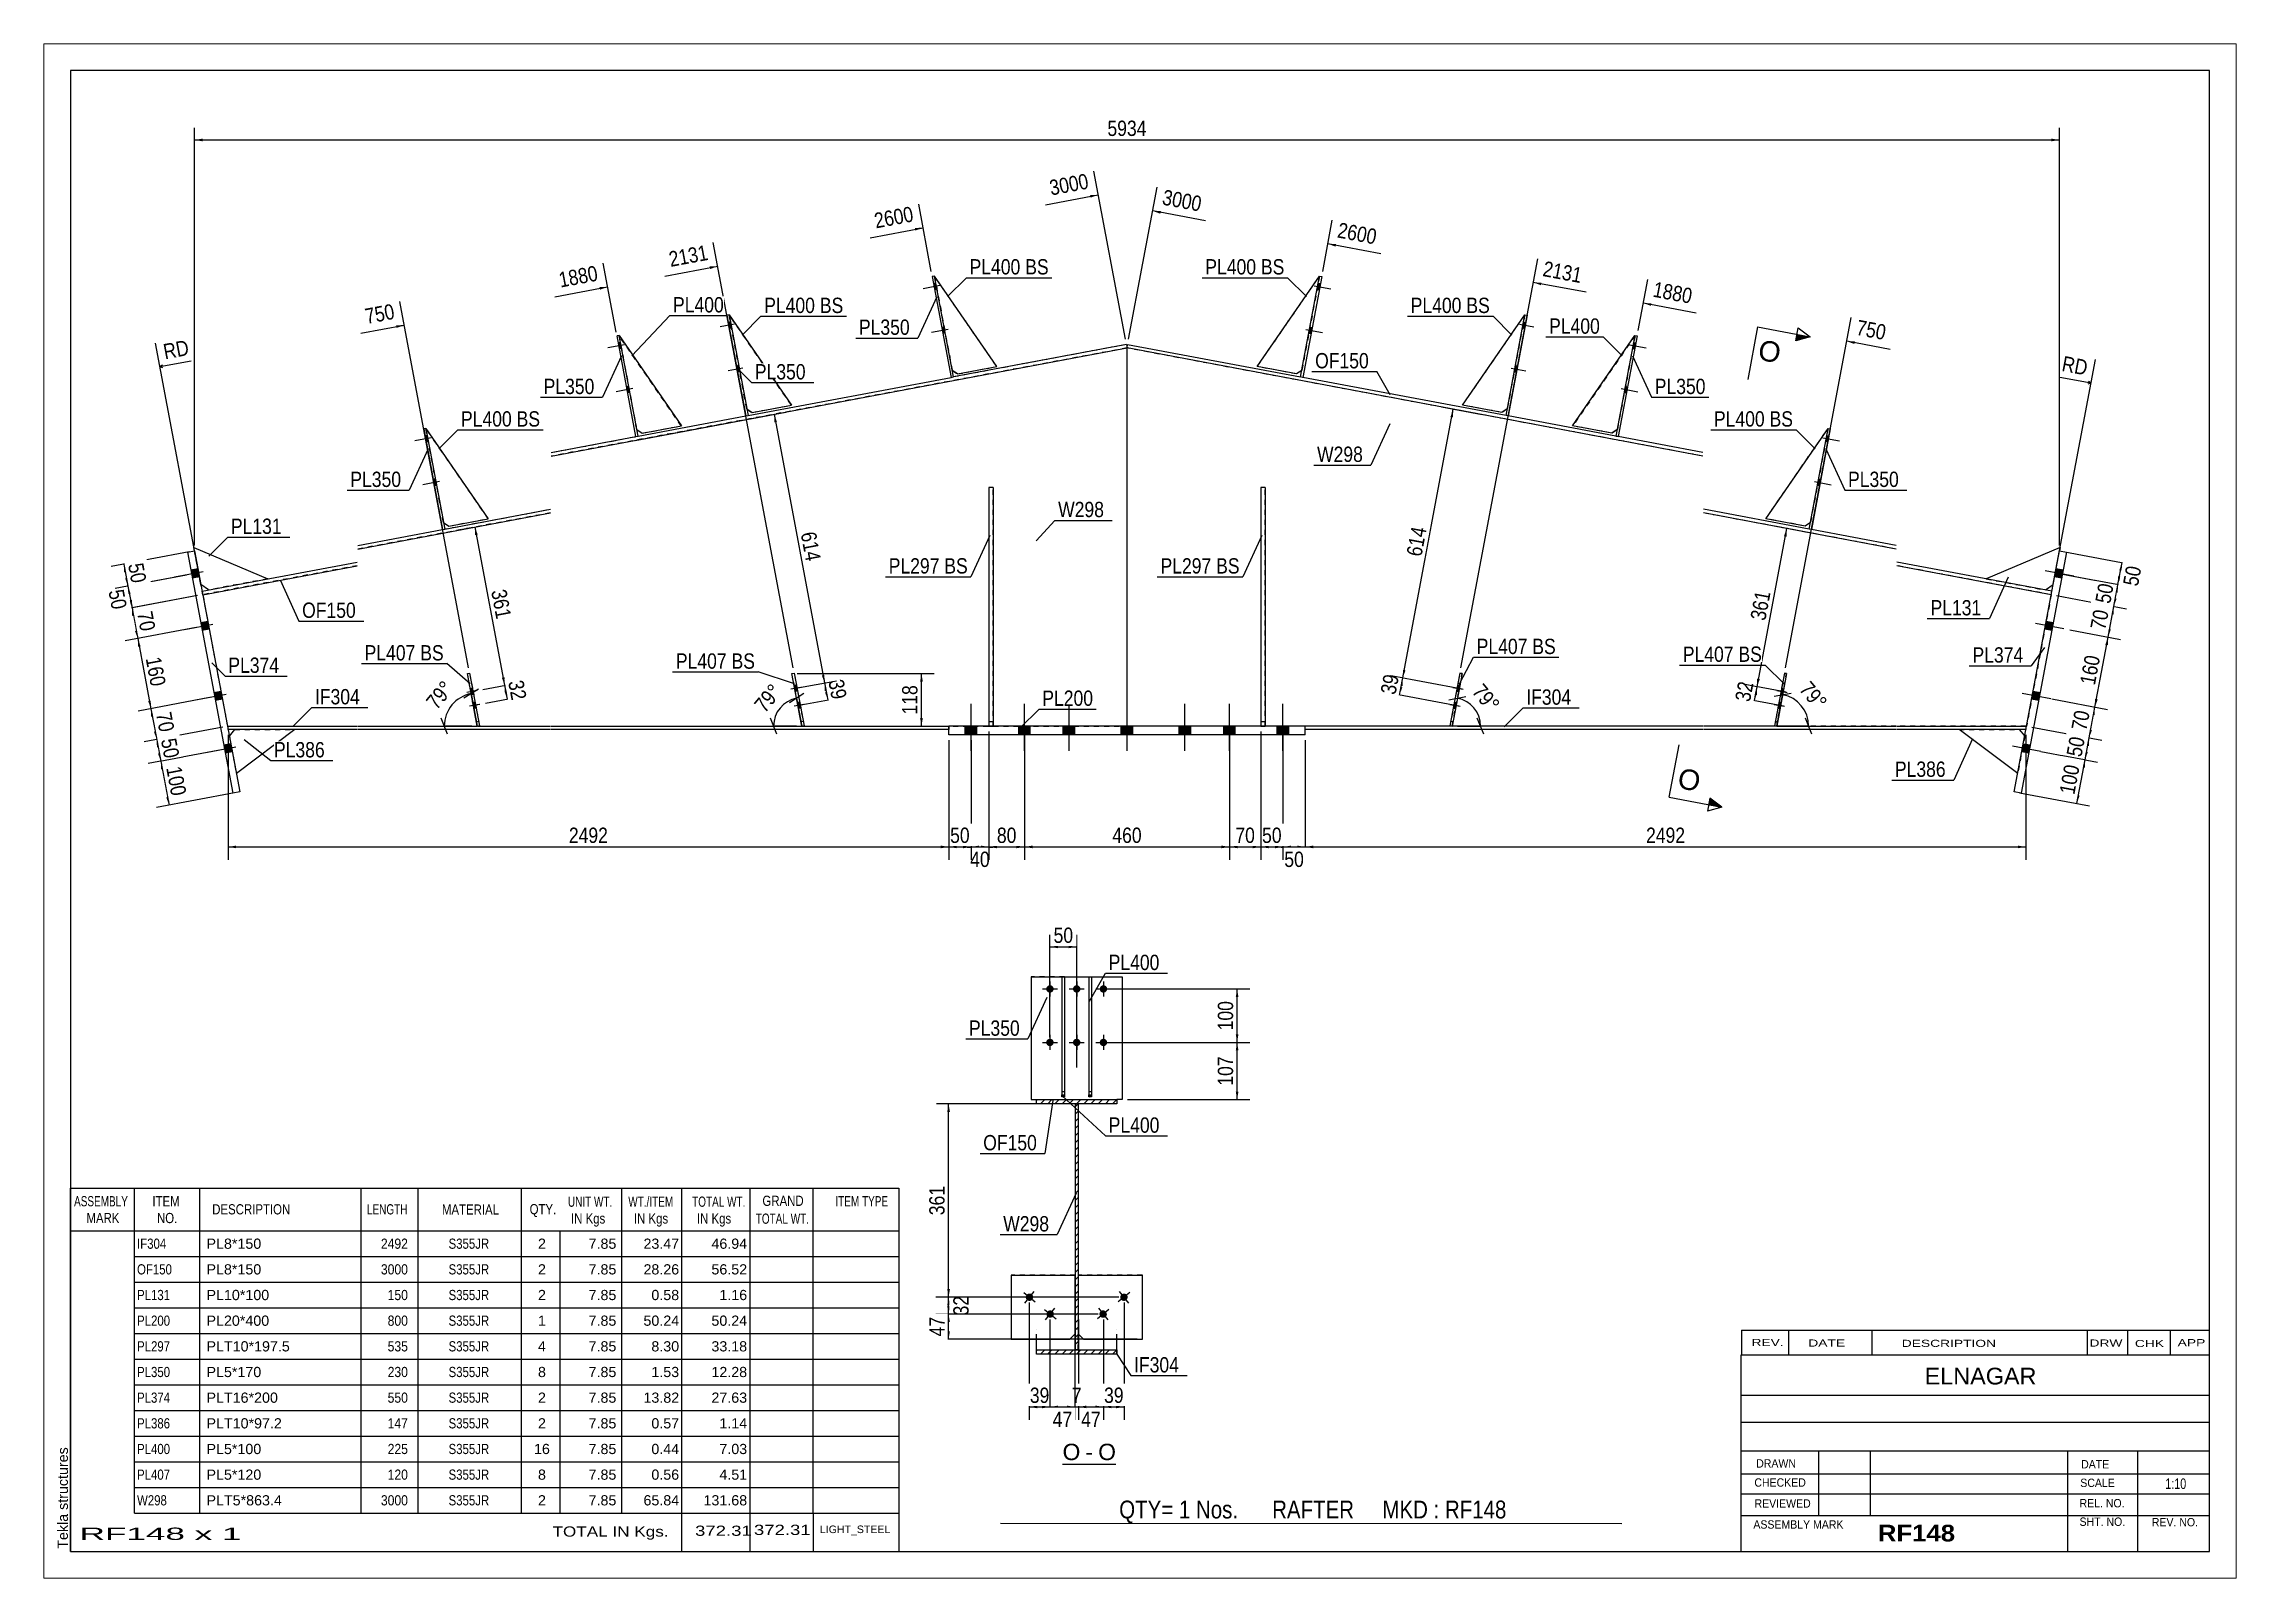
# Paper-space layout 'Layout1' of a CAD drawing. Header units: millimetres. Extents: x 0 to 410, y 0 to 287.
# The model-space entities are those that its viewports show. They can reach past a viewport. Long polylines and large blocks are cut down to what shows.
import ezdxf

# ---------------------------------------------------------------- set-up
doc = ezdxf.new("R2010")
doc.units = ezdxf.units.MM
doc.linetypes.add('DXK_LINE_DOT1', pattern=[1.8814, 0.9407, -0.9407])
doc.linetypes.add('DXK_LINE_DOT2', pattern=[3.9198, 1.9599, -1.9599])
doc.layers.add('Viewport layer', color=7, linetype='Continuous', plot=False)
doc.styles.add('Arial', font='ARIAL.TTF', dxfattribs={"height": 0.2})
doc.styles.add('Arial Bold', font='ARIALBD.TTF', dxfattribs={"height": 0.2})
doc.styles.add('Arial Narrow', font='ARIALN.TTF', dxfattribs={"height": 0.2})

# ---------------------------------------------------------------- blocks, each defined once
blk = doc.blocks.new('Unknown-627308215-1211')
at = {"color": 5, "linetype": 'Continuous'}
for p, q in [((162.91, 123.44), (-237.09, 123.44)), ((-237.09, 123.44), (-237.09, -153.56)), ((162.91, -153.56), (162.91, 123.44)), ((-237.09, -153.56), (162.91, -153.56))]:
    blk.add_line(p, q, dxfattribs=at)
at = {"color": 174, "linetype": 'Continuous', "style": 'Arial'}
blk.add_text('Tekla structures', height=1.9102, rotation=90, dxfattribs=at).set_placement((-237.59, -153.06))
blk = doc.blocks.new('Unknown-627308215-15 - 2409')
at = {"color": 7, "linetype": 'Continuous'}
blk.add_line((-51.57, -137.23), (-41.59, -137.23), dxfattribs=at)
at = {"color": 0, "linetype": 'Continuous'}
blk.add_wipeout([(-48.25, -136.48), (-48.25, -133.28), (-51.57, -133.28), (-51.57, -136.48)], dxfattribs=at)
blk.add_wipeout([(-45.87, -136.48), (-45.87, -133.28), (-47.29, -133.28), (-47.29, -136.48)], dxfattribs=at)
at = {"color": 96, "linetype": 'Continuous', "style": 'Arial'}
blk.add_text('O', height=3.06, dxfattribs=at).set_placement((-51.57, -136.48))
at = {"color": 0, "linetype": 'Continuous'}
blk.add_wipeout([(-41.59, -136.48), (-41.59, -133.28), (-44.91, -133.28), (-44.91, -136.48)], dxfattribs=at)
at = {"color": 96, "linetype": 'Continuous', "style": 'Arial'}
for s, p in [('-', (-47.29, -136.48)), ('O', (-44.91, -136.48))]:
    blk.add_text(s, height=3.06, dxfattribs=at).set_placement(p)
blk = doc.blocks.new('Part-627308215-1392 - 1232')
at = {"color": 2, "linetype": 'Continuous'}
for p, q in [((-213.91, 33.59), (-214.03, 34.25)), ((-214.03, 34.25), (-200.21, 28.37)), ((-211.27, 26.29), (-212.72, 27.29))]:
    blk.add_line(p, q, dxfattribs=at)
at = {"color": 7, "linetype": 'DXK_LINE_DOT1'}
for p, q in [((-212.72, 27.29), (-213.91, 33.59)), ((-200.21, 28.37), (-211.27, 26.29))]:
    blk.add_line(p, q, dxfattribs=at)
blk = doc.blocks.new('Part-627308215-1257 - 1232')
at = {"color": 2, "linetype": 'Continuous'}
for p, q in [((-63.87, 68.08), (-75.52, 84.97)), ((-71.24, 66.69), (-72.21, 67.36)), ((-71.24, 66.69), (-63.87, 68.08))]:
    blk.add_line(p, q, dxfattribs=at)
at = {"color": 7, "linetype": 'DXK_LINE_DOT1'}
blk.add_line((-75.52, 84.97), (-72.21, 67.36), dxfattribs=at)
blk = doc.blocks.new('Part-627308215-1397 - 1232')
at = {"color": 2, "linetype": 'Continuous'}
for p, q in [((-215.22, 33.35), (-213.91, 33.59)), ((-215.22, 33.35), (-206.76, -11.7)), ((-213.91, 33.59), (-205.45, -11.45)), ((-205.45, -11.45), (-206.76, -11.7))]:
    blk.add_line(p, q, dxfattribs=at)
blk = doc.blocks.new('Part-627308215-1262 - 1232')
at = {"color": 2, "linetype": 'Continuous'}
for p, q in [((-15.17, 68.08), (-3.52, 84.97)), ((-7.8, 66.69), (-15.17, 68.08)), ((-6.83, 67.36), (-7.8, 66.69))]:
    blk.add_line(p, q, dxfattribs=at)
at = {"color": 7, "linetype": 'DXK_LINE_DOT1'}
blk.add_line((-3.52, 84.97), (-6.83, 67.36), dxfattribs=at)
blk = doc.blocks.new('Part-627308215-1316 - 1232')
at = {"color": 2, "linetype": 'Continuous'}
for p, q in [((31.36, 58.91), (34.89, 77.75)), ((35.3, 77.67), (31.77, 58.84)), ((34.89, 77.75), (35.3, 77.67)), ((31.77, 58.84), (31.36, 58.91))]:
    blk.add_line(p, q, dxfattribs=at)
blk = doc.blocks.new('Part-627308215-1524 - 1232')
at = {"color": 2, "linetype": 'Continuous'}
for p, q in [((21.22, 0.83), (-6.19, 0.83)), ((68.18, 0.17), (-6.19, 0.17)), ((68.18, 0.83), (21.3, 0.83)), ((81.91, 0.83), (68.28, 0.83)), ((104.33, 0.17), (68.28, 0.17)), ((81.99, 0.83), (104.33, 0.83)), ((104.43, 0.83), (128.59, 0.83)), ((128.59, 0.17), (104.43, 0.17)), ((128.59, 0.83), (128.59, 0.17))]:
    blk.add_line(p, q, dxfattribs=at)
at = {"color": 7, "linetype": 'DXK_LINE_DOT1'}
for p, q in [((-6.19, 0.17), (-6.19, 0.83)), ((68.18, 0.83), (21.22, 0.83)), ((104.33, 0.83), (68.28, 0.83)), ((128.59, 0.83), (104.43, 0.83)), ((128.59, 0.17), (128.59, 0.17)), ((128.59, 0.17), (128.59, 0.17))]:
    blk.add_line(p, q, dxfattribs=at)
blk = doc.blocks.new('Part-627308215-1605 - 1232')
at = {"color": 2, "linetype": 'Continuous'}
for p, q in [((-64.52, 45.44), (-65.35, 45.44)), ((-65.35, 45.44), (-65.35, 0.83)), ((-64.52, 45.44), (-64.52, 45.44)), ((-64.52, 45.44), (-64.52, 0.83)), ((-65.35, 0.83), (-64.52, 0.83)), ((-64.52, 0.83), (-64.52, 0.83))]:
    blk.add_line(p, q, dxfattribs=at)
at = {"color": 7, "linetype": 'DXK_LINE_DOT1'}
for p, q in [((-65.35, 45.44), (-65.35, 0.83)), ((-64.52, 0.83), (-64.52, 45.44)), ((-65.35, 1.67), (-64.52, 1.67))]:
    blk.add_line(p, q, dxfattribs=at)
blk = doc.blocks.new('Part-627308215-1460 - 1232')
at = {"color": 2, "linetype": 'Continuous'}
for p, q in [((-75.52, 84.97), (-75.93, 84.89)), ((-75.93, 84.89), (-72.39, 66.05)), ((-71.98, 66.13), (-75.52, 84.97)), ((-72.39, 66.05), (-71.98, 66.13))]:
    blk.add_line(p, q, dxfattribs=at)
blk = doc.blocks.new('Part-627308215-1267 - 1232')
at = {"color": 2, "linetype": 'Continuous'}
for p, q in [((23.24, 60.86), (34.89, 77.75)), ((30.61, 59.48), (23.24, 60.86)), ((31.59, 60.14), (30.61, 59.48))]:
    blk.add_line(p, q, dxfattribs=at)
at = {"color": 7, "linetype": 'DXK_LINE_DOT1'}
blk.add_line((34.89, 77.75), (31.59, 60.14), dxfattribs=at)
blk = doc.blocks.new('Part-627308215-1272 - 1232')
at = {"color": 2, "linetype": 'Continuous'}
for p, q in [((43.8, 57), (55.45, 73.89)), ((51.17, 55.62), (43.8, 57)), ((52.14, 56.28), (51.17, 55.62))]:
    blk.add_line(p, q, dxfattribs=at)
at = {"color": 7, "linetype": 'DXK_LINE_DOT1'}
blk.add_line((55.45, 73.89), (52.14, 56.28), dxfattribs=at)
blk = doc.blocks.new('Part-627308215-1294 - 1232')
at = {"color": 7, "linetype": 'DXK_LINE_DOT1'}
for p, q in [((83.42, 10.72), (81.58, 0.9)), ((81.99, 0.82), (83.83, 10.65)), ((83.83, 10.65), (83.42, 10.72)), ((81.58, 0.9), (81.99, 0.82)), ((81.73, 1.71), (82.14, 1.64))]:
    blk.add_line(p, q, dxfattribs=at)
blk = doc.blocks.new('Part-627308215-1338 - 1232')
at = {"color": 2, "linetype": 'Continuous'}
for p, q in [((127.05, -8.02), (116.09, 0.17)), ((127.34, 0.17), (128.36, -1.06))]:
    blk.add_line(p, q, dxfattribs=at)
at = {"color": 7, "linetype": 'DXK_LINE_DOT1'}
for p, q in [((116.09, 0.17), (127.34, 0.17)), ((128.36, -1.06), (127.05, -8.02))]:
    blk.add_line(p, q, dxfattribs=at)
blk = doc.blocks.new('Part-627308215-1360 - 1232')
at = {"color": 2, "linetype": 'Continuous'}
for p, q in [((134.99, 34.25), (121.17, 28.37)), ((134.99, 34.25), (134.87, 33.59)), ((132.23, 26.29), (133.69, 27.29))]:
    blk.add_line(p, q, dxfattribs=at)
at = {"color": 7, "linetype": 'DXK_LINE_DOT1'}
for p, q in [((133.69, 27.29), (134.87, 33.59)), ((121.17, 28.37), (132.23, 26.29))]:
    blk.add_line(p, q, dxfattribs=at)
blk = doc.blocks.new('Part-627308215-1382 - 1232')
at = {"color": 2, "linetype": 'Continuous'}
for p, q in [((126.41, -11.45), (134.87, 33.59)), ((136.18, 33.35), (127.72, -11.7)), ((134.87, 33.59), (136.18, 33.35)), ((127.72, -11.7), (126.41, -11.45))]:
    blk.add_line(p, q, dxfattribs=at)
blk = doc.blocks.new('Part-627308215-1387 - 1232')
at = {"color": 2, "linetype": 'Continuous'}
for p, q in [((-207.4, -1.06), (-206.38, 0.17)), ((-195.13, 0.17), (-206.09, -8.02))]:
    blk.add_line(p, q, dxfattribs=at)
at = {"color": 7, "linetype": 'DXK_LINE_DOT1'}
for p, q in [((-206.38, 0.17), (-195.13, 0.17)), ((-207.4, -1.06), (-206.09, -8.02))]:
    blk.add_line(p, q, dxfattribs=at)
blk = doc.blocks.new('Part-627308215-1413 - 1232')
at = {"color": 2, "linetype": 'Continuous'}
for p, q in [((-72.85, -0.83), (-72.85, 0.83)), ((-6.19, 0.83), (-72.85, 0.83)), ((-6.19, -0.83), (-6.19, 0.83)), ((-6.19, -0.83), (-72.85, -0.83))]:
    blk.add_line(p, q, dxfattribs=at)
blk = doc.blocks.new('Bolt-627308215-1615 - 1232')
at = {"linetype": 'Continuous'}
for points in [[(34.84, 75.22), (35.06, 76.36), (34.65, 76.44), (34.43, 75.29)], [(34.84, 75.22), (35.06, 76.36), (34.65, 76.44), (34.43, 75.29)], [(34.84, 75.22), (35.06, 76.36), (34.65, 76.44), (34.43, 75.29)], [(33.3, 67.03), (33.52, 68.17), (33.11, 68.25), (32.89, 67.1)], [(33.3, 67.03), (33.52, 68.17), (33.11, 68.25), (32.89, 67.1)], [(33.3, 67.03), (33.52, 68.17), (33.11, 68.25), (32.89, 67.1)]]:
    blk.add_hatch(color=3, dxfattribs=at).paths.add_polyline_path(points)
at = {"color": 3, "linetype": 'Continuous'}
for p, q in [((33.88, 75.99), (36.59, 75.48)), ((33.88, 75.99), (36.59, 75.48)), ((33.88, 75.99), (36.59, 75.48)), ((34.43, 75.29), (34.84, 75.22)), ((34.43, 75.29), (34.84, 75.22)), ((34.43, 75.29), (34.84, 75.22)), ((34.65, 76.44), (35.06, 76.36)), ((34.65, 76.44), (35.06, 76.36)), ((34.65, 76.44), (35.06, 76.36)), ((32.35, 67.8), (35.05, 67.29)), ((32.35, 67.8), (35.05, 67.29)), ((32.35, 67.8), (35.05, 67.29)), ((32.89, 67.1), (33.3, 67.03)), ((32.89, 67.1), (33.3, 67.03)), ((32.89, 67.1), (33.3, 67.03)), ((33.11, 68.25), (33.52, 68.17)), ((33.11, 68.25), (33.52, 68.17)), ((33.11, 68.25), (33.52, 68.17))]:
    blk.add_line(p, q, dxfattribs=at)
blk = doc.blocks.new('Part-627308215-1418 - 1232')
at = {"color": 2, "linetype": 'Continuous'}
for p, q in [((55.45, 73.89), (51.91, 55.05)), ((55.86, 73.81), (52.32, 54.98)), ((55.45, 73.89), (55.86, 73.81)), ((51.91, 55.05), (52.32, 54.98))]:
    blk.add_line(p, q, dxfattribs=at)
blk = doc.blocks.new('Part-627308215-1610 - 1232')
at = {"color": 7, "linetype": 'DXK_LINE_DOT1'}
for p, q in [((-65.35, 45.44), (-65.35, 45.44)), ((-64.52, 45.44), (-65.35, 45.44)), ((-65.35, 0.83), (-65.35, 0.83)), ((-65.35, 0.83), (-64.52, 0.83))]:
    blk.add_line(p, q, dxfattribs=at)
blk = doc.blocks.new('Part-627308215-1423 - 1232')
at = {"color": 2, "linetype": 'Continuous'}
for p, q in [((-7.06, 66.13), (-3.52, 84.97)), ((-3.11, 84.89), (-6.65, 66.05)), ((-3.52, 84.97), (-3.11, 84.89)), ((-6.65, 66.05), (-7.06, 66.13))]:
    blk.add_line(p, q, dxfattribs=at)
blk = doc.blocks.new('Bolt-627308215-1620 - 1232')
at = {"linetype": 'Continuous'}
for points in [[(-3.57, 82.43), (-3.35, 83.58), (-3.76, 83.66), (-3.98, 82.51)], [(-3.57, 82.43), (-3.35, 83.58), (-3.76, 83.66), (-3.98, 82.51)], [(-3.57, 82.43), (-3.35, 83.58), (-3.76, 83.66), (-3.98, 82.51)], [(-5.11, 74.24), (-4.89, 75.39), (-5.3, 75.46), (-5.52, 74.32)], [(-5.11, 74.24), (-4.89, 75.39), (-5.3, 75.46), (-5.52, 74.32)], [(-5.11, 74.24), (-4.89, 75.39), (-5.3, 75.46), (-5.52, 74.32)]]:
    blk.add_hatch(color=3, dxfattribs=at).paths.add_polyline_path(points)
at = {"color": 3, "linetype": 'Continuous'}
for p, q in [((-4.53, 83.2), (-1.41, 82.62)), ((-4.53, 83.2), (-1.41, 82.62)), ((-4.53, 83.2), (-1.41, 82.62)), ((-3.98, 82.51), (-3.57, 82.43)), ((-3.98, 82.51), (-3.57, 82.43)), ((-3.98, 82.51), (-3.57, 82.43)), ((-3.76, 83.66), (-3.35, 83.58)), ((-3.76, 83.66), (-3.35, 83.58)), ((-3.76, 83.66), (-3.35, 83.58)), ((-6.07, 75.01), (-2.95, 74.43)), ((-6.07, 75.01), (-2.95, 74.43)), ((-6.07, 75.01), (-2.95, 74.43)), ((-5.52, 74.32), (-5.11, 74.24)), ((-5.52, 74.32), (-5.11, 74.24)), ((-5.52, 74.32), (-5.11, 74.24)), ((-5.3, 75.46), (-4.89, 75.39)), ((-5.3, 75.46), (-4.89, 75.39)), ((-5.3, 75.46), (-4.89, 75.39))]:
    blk.add_line(p, q, dxfattribs=at)
blk = doc.blocks.new('Part-627308215-1556 - 1232')
at = {"color": 7, "linetype": 'DXK_LINE_DOT1'}
for p, q in [((-39.52, 71.55), (-147.22, 51.32)), ((-147.32, 40.71), (-183.37, 33.94)), ((-183.47, 30.83), (-212.37, 25.4)), ((-212.37, 25.4), (-207.76, 0.83)), ((-207.63, 0.83), (-183.47, 0.83)), ((-183.37, 0.83), (-161.03, 0.83)), ((-160.95, 0.83), (-147.32, 0.83)), ((-147.22, 0.83), (-100.34, 0.83)), ((-100.26, 0.83), (-39.52, 0.83))]:
    blk.add_line(p, q, dxfattribs=at)
at = {"color": 2, "linetype": 'Continuous'}
for p, q in [((-39.52, 0.83), (-39.52, 71.55)), ((-207.76, 0.83), (-207.63, 0.83))]:
    blk.add_line(p, q, dxfattribs=at)
blk = doc.blocks.new('Part-627308215-1445 - 1232')
at = {"color": 2, "linetype": 'Continuous'}
for p, q in [((83.42, 10.72), (81.58, 0.9)), ((83.83, 10.65), (81.99, 0.82)), ((83.42, 10.72), (83.83, 10.65)), ((81.99, 0.82), (81.58, 0.9))]:
    blk.add_line(p, q, dxfattribs=at)
blk = doc.blocks.new('Part-627308215-1450 - 1232')
at = {"color": 2, "linetype": 'Continuous'}
for p, q in [((79.95, 39.62), (91.6, 56.51)), ((87.32, 38.24), (79.95, 39.62)), ((88.29, 38.9), (87.32, 38.24))]:
    blk.add_line(p, q, dxfattribs=at)
at = {"color": 7, "linetype": 'DXK_LINE_DOT1'}
blk.add_line((91.6, 56.51), (88.29, 38.9), dxfattribs=at)
blk = doc.blocks.new('Part-627308215-1578 - 1232')
at = {"color": 2, "linetype": 'Continuous'}
for p, q in [((-13.69, 45.44), (-14.52, 45.44)), ((-14.52, 45.44), (-14.52, 0.83)), ((-13.69, 45.44), (-13.69, 45.44)), ((-13.69, 45.44), (-13.69, 0.83)), ((-14.52, 0.83), (-13.69, 0.83)), ((-13.69, 0.83), (-13.69, 0.83))]:
    blk.add_line(p, q, dxfattribs=at)
at = {"color": 7, "linetype": 'DXK_LINE_DOT1'}
for p, q in [((-14.52, 45.44), (-14.52, 0.83)), ((-13.69, 0.83), (-13.69, 45.44)), ((-14.52, 1.67), (-13.69, 1.67))]:
    blk.add_line(p, q, dxfattribs=at)
blk = doc.blocks.new('Part-627308215-1455 - 1232')
at = {"color": 2, "linetype": 'Continuous'}
for p, q in [((88.06, 37.67), (91.6, 56.51)), ((92.01, 56.43), (88.47, 37.6)), ((91.6, 56.51), (92.01, 56.43)), ((88.47, 37.6), (88.06, 37.67))]:
    blk.add_line(p, q, dxfattribs=at)
blk = doc.blocks.new('Part-627308215-1529 - 1232')
at = {"color": 2, "linetype": 'Continuous'}
for p, q in [((-207.63, 0.17), (-207.63, 0.83)), ((-207.63, 0.83), (-183.47, 0.83)), ((-183.47, 0.17), (-207.63, 0.17)), ((-183.37, 0.83), (-161.03, 0.83)), ((-147.32, 0.17), (-183.37, 0.17)), ((-160.95, 0.83), (-147.32, 0.83)), ((-147.22, 0.83), (-100.34, 0.83)), ((-72.85, 0.17), (-147.22, 0.17)), ((-100.26, 0.83), (-72.85, 0.83))]:
    blk.add_line(p, q, dxfattribs=at)
at = {"color": 7, "linetype": 'DXK_LINE_DOT1'}
for p, q in [((-207.63, 0.17), (-207.63, 0.17)), ((-207.63, 0.17), (-207.63, 0.17)), ((-160.95, 0.83), (-161.03, 0.83)), ((-100.26, 0.83), (-100.34, 0.83)), ((-72.85, 0.83), (-72.85, 0.17))]:
    blk.add_line(p, q, dxfattribs=at)
blk = doc.blocks.new('Part-627308215-1465 - 1232')
at = {"color": 7, "linetype": 'DXK_LINE_DOT1'}
for p, q in [((-162.87, 10.65), (-162.46, 10.72)), ((-161.03, 0.82), (-162.87, 10.65)), ((-162.46, 10.72), (-160.62, 0.9)), ((-161.18, 1.64), (-160.77, 1.72)), ((-160.62, 0.9), (-161.03, 0.82))]:
    blk.add_line(p, q, dxfattribs=at)
blk = doc.blocks.new('Part-627308215-1534 - 1232')
at = {"color": 2, "linetype": 'Continuous'}
for p, q in [((-147.22, 51.32), (-39.52, 71.55)), ((-39.64, 72.2), (-71.98, 66.13)), ((-39.64, 72.2), (-39.52, 71.55)), ((-110.4, 58.91), (-72.39, 66.05)), ((-130.95, 55.05), (-110.81, 58.84)), ((-147.22, 52), (-131.36, 54.98)), ((-167.1, 37.67), (-147.32, 41.39)), ((-183.37, 33.94), (-147.32, 40.71)), ((-183.37, 34.62), (-167.51, 37.6)), ((-212.49, 26.06), (-183.47, 31.51)), ((-212.37, 25.4), (-183.47, 30.83))]:
    blk.add_line(p, q, dxfattribs=at)
at = {"color": 7, "linetype": 'DXK_LINE_DOT1'}
for p, q in [((-39.64, 72.2), (-72.39, 66.05)), ((-110.81, 58.84), (-110.4, 58.91)), ((-147.22, 52), (-130.95, 55.05)), ((-167.51, 37.6), (-147.32, 41.39)), ((-212.37, 25.4), (-212.49, 26.06))]:
    blk.add_line(p, q, dxfattribs=at)
blk = doc.blocks.new('Part-627308215-1470 - 1232')
at = {"color": 2, "linetype": 'Continuous'}
for p, q in [((-170.64, 56.51), (-158.99, 39.62)), ((-167.33, 38.9), (-166.36, 38.24)), ((-166.36, 38.24), (-158.99, 39.62))]:
    blk.add_line(p, q, dxfattribs=at)
at = {"color": 7, "linetype": 'DXK_LINE_DOT1'}
blk.add_line((-167.33, 38.9), (-170.64, 56.51), dxfattribs=at)
blk = doc.blocks.new('Bolt-627308215-1614 - 1232')
at = {"color": 3, "linetype": 'DXK_LINE_DOT2'}
for p, q in [((81.52, 4.89), (84.22, 4.38)), ((82.01, 7.47), (84.71, 6.97)), ((82.19, 4.17), (82.6, 4.09)), ((82.41, 5.32), (82.82, 5.24)), ((82.68, 6.75), (83.09, 6.68)), ((82.89, 7.9), (83.3, 7.82))]:
    blk.add_line(p, q, dxfattribs=at)
blk = doc.blocks.new('Part-627308215-1475 - 1232')
at = {"color": 2, "linetype": 'Continuous'}
for p, q in [((-170.64, 56.51), (-171.05, 56.43)), ((-171.05, 56.43), (-167.51, 37.6)), ((-170.64, 56.51), (-167.1, 37.67)), ((-167.51, 37.6), (-167.1, 37.67))]:
    blk.add_line(p, q, dxfattribs=at)
blk = doc.blocks.new('Bolt-627308215-1621 - 1232')
at = {"linetype": 'Continuous'}
for points in [[(82.41, 5.32), (82.19, 4.17), (82.6, 4.09), (82.82, 5.24)], [(82.89, 7.9), (82.68, 6.75), (83.09, 6.68), (83.3, 7.82)]]:
    blk.add_hatch(color=3, dxfattribs=at).paths.add_polyline_path(points)
at = {"color": 3, "linetype": 'Continuous'}
for p, q in [((81.64, 4.87), (82.71, 4.67)), ((82.13, 7.45), (83.19, 7.25)), ((82.19, 4.17), (82.6, 4.09)), ((82.41, 5.32), (82.82, 5.24)), ((82.68, 6.75), (83.09, 6.68)), ((82.89, 7.9), (83.3, 7.82))]:
    blk.add_line(p, q, dxfattribs=at)
blk = doc.blocks.new('Part-627308215-1480 - 1232')
at = {"color": 2, "linetype": 'Continuous'}
for p, q in [((-134.49, 73.89), (-134.9, 73.81)), ((-131.36, 54.98), (-134.9, 73.81)), ((-130.95, 55.05), (-134.49, 73.89)), ((-131.36, 54.98), (-130.95, 55.05))]:
    blk.add_line(p, q, dxfattribs=at)
blk = doc.blocks.new('Bolt-627308215-1625 - 1232')
at = {"linetype": 'Continuous'}
for points in [[(-170.18, 54.05), (-170.39, 55.2), (-170.8, 55.12), (-170.58, 53.98)], [(-170.18, 54.05), (-170.39, 55.2), (-170.8, 55.12), (-170.58, 53.98)], [(-170.18, 54.05), (-170.39, 55.2), (-170.8, 55.12), (-170.58, 53.98)], [(-168.64, 45.86), (-168.85, 47.01), (-169.26, 46.93), (-169.05, 45.79)], [(-168.64, 45.86), (-168.85, 47.01), (-169.26, 46.93), (-169.05, 45.79)], [(-168.64, 45.86), (-168.85, 47.01), (-169.26, 46.93), (-169.05, 45.79)]]:
    blk.add_hatch(color=3, dxfattribs=at).paths.add_polyline_path(points)
at = {"color": 3, "linetype": 'Continuous'}
for p, q in [((-169.63, 54.75), (-172.74, 54.17)), ((-169.63, 54.75), (-172.74, 54.17)), ((-169.63, 54.75), (-172.74, 54.17)), ((-170.39, 55.2), (-170.8, 55.12)), ((-170.39, 55.2), (-170.8, 55.12)), ((-170.39, 55.2), (-170.8, 55.12)), ((-170.18, 54.05), (-170.58, 53.98)), ((-170.18, 54.05), (-170.58, 53.98)), ((-170.18, 54.05), (-170.58, 53.98)), ((-168.09, 46.56), (-171.2, 45.98)), ((-168.09, 46.56), (-171.2, 45.98)), ((-168.09, 46.56), (-171.2, 45.98)), ((-168.85, 47.01), (-169.26, 46.93)), ((-168.85, 47.01), (-169.26, 46.93)), ((-168.85, 47.01), (-169.26, 46.93)), ((-168.64, 45.86), (-169.05, 45.79)), ((-168.64, 45.86), (-169.05, 45.79)), ((-168.64, 45.86), (-169.05, 45.79))]:
    blk.add_line(p, q, dxfattribs=at)
blk = doc.blocks.new('Part-627308215-1502 - 1232')
at = {"color": 2, "linetype": 'Continuous'}
for p, q in [((-39.52, 71.55), (-39.4, 72.2)), ((68.18, 51.32), (-39.52, 71.55)), ((-39.4, 72.2), (-7.06, 66.13)), ((31.36, 58.91), (-6.65, 66.05)), ((51.91, 55.05), (31.77, 58.84)), ((68.18, 52), (52.32, 54.98)), ((88.06, 37.67), (68.28, 41.39)), ((104.33, 33.94), (68.28, 40.71)), ((104.33, 34.62), (88.47, 37.6)), ((133.45, 26.06), (104.43, 31.51)), ((133.33, 25.4), (104.43, 30.83))]:
    blk.add_line(p, q, dxfattribs=at)
at = {"color": 7, "linetype": 'DXK_LINE_DOT1'}
for p, q in [((-6.65, 66.05), (-7.06, 66.13)), ((31.77, 58.84), (31.36, 58.91)), ((52.32, 54.98), (51.91, 55.05)), ((88.47, 37.6), (88.06, 37.67)), ((133.33, 25.4), (133.45, 26.06))]:
    blk.add_line(p, q, dxfattribs=at)
blk = doc.blocks.new('Bolt-627308215-1619 - 1232')
at = {"linetype": 'Continuous'}
for points in [[(55.4, 71.36), (55.61, 72.5), (55.2, 72.58), (54.99, 71.43)], [(55.4, 71.36), (55.61, 72.5), (55.2, 72.58), (54.99, 71.43)], [(55.4, 71.36), (55.61, 72.5), (55.2, 72.58), (54.99, 71.43)], [(53.86, 63.17), (54.08, 64.31), (53.67, 64.39), (53.45, 63.24)], [(53.86, 63.17), (54.08, 64.31), (53.67, 64.39), (53.45, 63.24)], [(53.86, 63.17), (54.08, 64.31), (53.67, 64.39), (53.45, 63.24)]]:
    blk.add_hatch(color=3, dxfattribs=at).paths.add_polyline_path(points)
at = {"color": 3, "linetype": 'Continuous'}
for p, q in [((54.44, 72.13), (57.55, 71.55)), ((54.44, 72.13), (57.55, 71.55)), ((54.44, 72.13), (57.55, 71.55)), ((54.99, 71.43), (55.4, 71.36)), ((54.99, 71.43), (55.4, 71.36)), ((54.99, 71.43), (55.4, 71.36)), ((55.2, 72.58), (55.61, 72.5)), ((55.2, 72.58), (55.61, 72.5)), ((55.2, 72.58), (55.61, 72.5)), ((52.9, 63.94), (56.02, 63.36)), ((52.9, 63.94), (56.02, 63.36)), ((52.9, 63.94), (56.02, 63.36)), ((53.45, 63.24), (53.86, 63.17)), ((53.45, 63.24), (53.86, 63.17)), ((53.45, 63.24), (53.86, 63.17)), ((53.67, 64.39), (54.08, 64.31)), ((53.67, 64.39), (54.08, 64.31)), ((53.67, 64.39), (54.08, 64.31))]:
    blk.add_line(p, q, dxfattribs=at)
blk = doc.blocks.new('Bolt-627308215-1616 - 1232')
at = {"linetype": 'Continuous'}
for points in [[(134.24, 30.23), (133.96, 28.76), (135.27, 28.51), (135.55, 29.99)], [(134.24, 30.23), (133.96, 28.76), (135.27, 28.51), (135.55, 29.99)], [(132.39, 20.41), (132.12, 18.93), (133.43, 18.69), (133.7, 20.16)], [(132.39, 20.41), (132.12, 18.93), (133.43, 18.69), (133.7, 20.16)], [(129.93, 7.3), (129.66, 5.83), (130.97, 5.58), (131.24, 7.06)], [(129.93, 7.3), (129.66, 5.83), (130.97, 5.58), (131.24, 7.06)], [(128.09, -2.53), (127.81, -4), (129.12, -4.25), (129.4, -2.77)], [(128.09, -2.53), (127.81, -4), (129.12, -4.25), (129.4, -2.77)]]:
    blk.add_hatch(color=3, dxfattribs=at).paths.add_polyline_path(points)
at = {"color": 3, "linetype": 'Continuous'}
for p, q in [((137.54, 28.85), (132.22, 29.85)), ((137.54, 28.85), (132.22, 29.85)), ((135.27, 28.51), (133.96, 28.76)), ((135.27, 28.51), (133.96, 28.76)), ((135.55, 29.99), (134.24, 30.23)), ((135.55, 29.99), (134.24, 30.23)), ((135.69, 19.02), (130.37, 20.02)), ((135.69, 19.02), (130.37, 20.02)), ((133.43, 18.69), (132.12, 18.93)), ((133.43, 18.69), (132.12, 18.93)), ((133.7, 20.16), (132.39, 20.41)), ((133.7, 20.16), (132.39, 20.41)), ((133.23, 5.92), (127.91, 6.92)), ((133.23, 5.92), (127.91, 6.92)), ((130.97, 5.58), (129.66, 5.83)), ((130.97, 5.58), (129.66, 5.83)), ((131.24, 7.06), (129.93, 7.3)), ((131.24, 7.06), (129.93, 7.3)), ((131.39, -3.91), (126.06, -2.91)), ((131.39, -3.91), (126.06, -2.91)), ((129.12, -4.25), (127.81, -4)), ((129.12, -4.25), (127.81, -4)), ((129.4, -2.77), (128.09, -2.53)), ((129.4, -2.77), (128.09, -2.53))]:
    blk.add_line(p, q, dxfattribs=at)
blk = doc.blocks.new('Part-627308215-1600 - 1232')
at = {"color": 7, "linetype": 'DXK_LINE_DOT1'}
for p, q in [((-14.52, 45.44), (-14.52, 45.44)), ((-14.52, 45.44), (-14.52, 0.83)), ((-13.69, 45.44), (-14.52, 45.44)), ((-13.69, 0.83), (-13.69, 45.44)), ((-14.52, 0.83), (-14.52, 0.83)), ((-14.52, 0.83), (-13.69, 0.83))]:
    blk.add_line(p, q, dxfattribs=at)
blk = doc.blocks.new('Bolt-627308215-1611 - 1232')
at = {"color": 3, "linetype": 'DXK_LINE_DOT2'}
for p, q in [((22.31, 8.49), (22.72, 8.42)), ((20.83, 4.89), (23.53, 4.38)), ((21.42, 8.07), (24.13, 7.56)), ((21.5, 4.17), (21.91, 4.1)), ((21.71, 5.32), (22.12, 5.24)), ((22.1, 7.35), (22.5, 7.27))]:
    blk.add_line(p, q, dxfattribs=at)
blk = doc.blocks.new('Bolt-627308215-1612 - 1232')
at = {"linetype": 'Continuous'}
for points in [[(22.5, 7.27), (22.72, 8.42), (22.31, 8.49), (22.1, 7.35)], [(21.91, 4.1), (22.12, 5.24), (21.71, 5.32), (21.5, 4.17)]]:
    blk.add_hatch(color=3, dxfattribs=at).paths.add_polyline_path(points)
at = {"color": 3, "linetype": 'Continuous'}
for p, q in [((22.31, 8.49), (22.72, 8.42)), ((20.95, 4.87), (22.02, 4.67)), ((21.5, 4.17), (21.91, 4.1)), ((21.55, 8.04), (22.61, 7.84)), ((21.71, 5.32), (22.12, 5.24)), ((22.1, 7.35), (22.5, 7.27))]:
    blk.add_line(p, q, dxfattribs=at)
blk = doc.blocks.new('Bolt-627308215-1613 - 1232')
at = {"linetype": 'Continuous'}
for points in [[(-161.72, 6.75), (-161.93, 7.9), (-162.34, 7.82), (-162.13, 6.68)], [(-161.23, 4.17), (-161.45, 5.32), (-161.86, 5.24), (-161.64, 4.1)]]:
    blk.add_hatch(color=3, dxfattribs=at).paths.add_polyline_path(points)
at = {"color": 3, "linetype": 'Continuous'}
for p, q in [((-161.93, 7.9), (-162.34, 7.82)), ((-161.17, 7.45), (-162.23, 7.25)), ((-161.72, 6.75), (-162.13, 6.68)), ((-161.45, 5.32), (-161.86, 5.24)), ((-160.68, 4.87), (-161.75, 4.67)), ((-161.23, 4.17), (-161.64, 4.1))]:
    blk.add_line(p, q, dxfattribs=at)
blk = doc.blocks.new('Bolt-627308215-1617 - 1232')
at = {"linetype": 'Continuous'}
for points in [[(-214.59, 29.99), (-214.31, 28.52), (-213, 28.76), (-213.28, 30.24)], [(-214.59, 29.99), (-214.31, 28.52), (-213, 28.76), (-213.28, 30.24)], [(-212.74, 20.16), (-212.47, 18.69), (-211.16, 18.93), (-211.43, 20.41)], [(-212.74, 20.16), (-212.47, 18.69), (-211.16, 18.93), (-211.43, 20.41)], [(-210.28, 7.06), (-210.01, 5.58), (-208.7, 5.83), (-208.97, 7.3)], [(-210.28, 7.06), (-210.01, 5.58), (-208.7, 5.83), (-208.97, 7.3)], [(-208.44, -2.77), (-208.16, -4.24), (-206.85, -4), (-207.13, -2.52)], [(-208.44, -2.77), (-208.16, -4.24), (-206.85, -4), (-207.13, -2.52)]]:
    blk.add_hatch(color=3, dxfattribs=at).paths.add_polyline_path(points)
at = {"color": 3, "linetype": 'Continuous'}
for p, q in [((-212.32, 29.65), (-217.64, 28.65)), ((-212.32, 29.65), (-217.64, 28.65)), ((-213.28, 30.24), (-214.59, 29.99)), ((-213.28, 30.24), (-214.59, 29.99)), ((-213, 28.76), (-214.31, 28.52)), ((-213, 28.76), (-214.31, 28.52)), ((-210.48, 19.82), (-215.8, 18.82)), ((-210.48, 19.82), (-215.8, 18.82)), ((-211.43, 20.41), (-212.74, 20.16)), ((-211.43, 20.41), (-212.74, 20.16)), ((-211.16, 18.93), (-212.47, 18.69)), ((-211.16, 18.93), (-212.47, 18.69)), ((-208.01, 6.72), (-213.34, 5.72)), ((-208.01, 6.72), (-213.34, 5.72)), ((-208.97, 7.3), (-210.28, 7.06)), ((-208.97, 7.3), (-210.28, 7.06)), ((-208.7, 5.83), (-210.01, 5.58)), ((-208.7, 5.83), (-210.01, 5.58)), ((-206.17, -3.11), (-211.49, -4.11)), ((-206.17, -3.11), (-211.49, -4.11)), ((-207.13, -2.52), (-208.44, -2.77)), ((-207.13, -2.52), (-208.44, -2.77)), ((-206.85, -4), (-208.16, -4.24)), ((-206.85, -4), (-208.16, -4.24))]:
    blk.add_line(p, q, dxfattribs=at)
blk = doc.blocks.new('Bolt-627308215-1618 - 1232')
at = {"linetype": 'Continuous'}
for points in [[(-69.77, -0.83), (-67.6, -0.83), (-67.6, 0.83), (-69.77, 0.83)], [(-69.77, -0.83), (-67.6, -0.83), (-67.6, 0.83), (-69.77, 0.83)], [(-59.77, -0.83), (-57.6, -0.83), (-57.6, 0.83), (-59.77, 0.83)], [(-59.77, -0.83), (-57.6, -0.83), (-57.6, 0.83), (-59.77, 0.83)], [(-51.44, -0.83), (-49.27, -0.83), (-49.27, 0.83), (-51.44, 0.83)], [(-51.44, -0.83), (-49.27, -0.83), (-49.27, 0.83), (-51.44, 0.83)], [(-40.6, -0.83), (-38.44, -0.83), (-38.44, 0.83), (-40.6, 0.83)], [(-40.6, -0.83), (-38.44, -0.83), (-38.44, 0.83), (-40.6, 0.83)], [(-29.77, -0.83), (-27.6, -0.83), (-27.6, 0.83), (-29.77, 0.83)], [(-29.77, -0.83), (-27.6, -0.83), (-27.6, 0.83), (-29.77, 0.83)], [(-21.44, -0.83), (-19.27, -0.83), (-19.27, 0.83), (-21.44, 0.83)], [(-21.44, -0.83), (-19.27, -0.83), (-19.27, 0.83), (-21.44, 0.83)], [(-11.44, -0.83), (-9.27, -0.83), (-9.27, 0.83), (-11.44, 0.83)], [(-11.44, -0.83), (-9.27, -0.83), (-9.27, 0.83), (-11.44, 0.83)]]:
    blk.add_hatch(color=3, dxfattribs=at).paths.add_polyline_path(points)
at = {"color": 3, "linetype": 'Continuous'}
for p, q in [((-68.69, -3.82), (-68.69, 5)), ((-68.69, -3.82), (-68.69, 5)), ((-58.69, -3.82), (-58.69, 5)), ((-58.69, -3.82), (-58.69, 5)), ((-50.35, -3.82), (-50.35, 5)), ((-50.35, -3.82), (-50.35, 5)), ((-39.52, -3.82), (-39.52, 5)), ((-39.52, -3.82), (-39.52, 5)), ((-28.69, -3.82), (-28.69, 5)), ((-28.69, -3.82), (-28.69, 5)), ((-20.35, -3.82), (-20.35, 5)), ((-20.35, -3.82), (-20.35, 5)), ((-10.35, -3.82), (-10.35, 5)), ((-10.35, -3.82), (-10.35, 5)), ((-69.77, -0.83), (-69.77, 0.83)), ((-69.77, -0.83), (-69.77, 0.83)), ((-67.6, -0.83), (-67.6, 0.83)), ((-67.6, -0.83), (-67.6, 0.83)), ((-59.77, -0.83), (-59.77, 0.83)), ((-59.77, -0.83), (-59.77, 0.83)), ((-57.6, -0.83), (-57.6, 0.83)), ((-57.6, -0.83), (-57.6, 0.83)), ((-51.44, -0.83), (-51.44, 0.83)), ((-51.44, -0.83), (-51.44, 0.83)), ((-49.27, -0.83), (-49.27, 0.83)), ((-49.27, -0.83), (-49.27, 0.83)), ((-40.6, -0.83), (-40.6, 0.83)), ((-40.6, -0.83), (-40.6, 0.83)), ((-38.44, -0.83), (-38.44, 0.83)), ((-38.44, -0.83), (-38.44, 0.83)), ((-29.77, -0.83), (-29.77, 0.83)), ((-29.77, -0.83), (-29.77, 0.83)), ((-27.6, -0.83), (-27.6, 0.83)), ((-27.6, -0.83), (-27.6, 0.83)), ((-21.44, -0.83), (-21.44, 0.83)), ((-21.44, -0.83), (-21.44, 0.83)), ((-19.27, -0.83), (-19.27, 0.83)), ((-19.27, -0.83), (-19.27, 0.83)), ((-11.44, -0.83), (-11.44, 0.83)), ((-11.44, -0.83), (-11.44, 0.83)), ((-9.27, -0.83), (-9.27, 0.83)), ((-9.27, -0.83), (-9.27, 0.83))]:
    blk.add_line(p, q, dxfattribs=at)
blk = doc.blocks.new('Bolt-627308215-1622 - 1232')
at = {"linetype": 'Continuous'}
for points in [[(91.54, 53.98), (91.76, 55.12), (91.35, 55.2), (91.14, 54.05)], [(91.54, 53.98), (91.76, 55.12), (91.35, 55.2), (91.14, 54.05)], [(91.54, 53.98), (91.76, 55.12), (91.35, 55.2), (91.14, 54.05)], [(90.01, 45.79), (90.22, 46.93), (89.81, 47.01), (89.6, 45.86)], [(90.01, 45.79), (90.22, 46.93), (89.81, 47.01), (89.6, 45.86)], [(90.01, 45.79), (90.22, 46.93), (89.81, 47.01), (89.6, 45.86)]]:
    blk.add_hatch(color=3, dxfattribs=at).paths.add_polyline_path(points)
at = {"color": 3, "linetype": 'Continuous'}
for p, q in [((90.59, 54.75), (93.7, 54.16)), ((90.59, 54.75), (93.7, 54.16)), ((90.59, 54.75), (93.7, 54.16)), ((91.14, 54.05), (91.54, 53.98)), ((91.14, 54.05), (91.54, 53.98)), ((91.14, 54.05), (91.54, 53.98)), ((91.35, 55.2), (91.76, 55.12)), ((91.35, 55.2), (91.76, 55.12)), ((91.35, 55.2), (91.76, 55.12)), ((89.05, 46.56), (92.16, 45.97)), ((89.05, 46.56), (92.16, 45.97)), ((89.05, 46.56), (92.16, 45.97)), ((89.6, 45.86), (90.01, 45.79)), ((89.6, 45.86), (90.01, 45.79)), ((89.6, 45.86), (90.01, 45.79)), ((89.81, 47.01), (90.22, 46.93)), ((89.81, 47.01), (90.22, 46.93)), ((89.81, 47.01), (90.22, 46.93))]:
    blk.add_line(p, q, dxfattribs=at)
blk = doc.blocks.new('Bolt-627308215-1623 - 1232')
at = {"linetype": 'Continuous'}
for points in [[(-75.06, 82.51), (-75.28, 83.66), (-75.68, 83.58), (-75.47, 82.43)], [(-75.06, 82.51), (-75.28, 83.66), (-75.68, 83.58), (-75.47, 82.43)], [(-75.06, 82.51), (-75.28, 83.66), (-75.68, 83.58), (-75.47, 82.43)], [(-73.52, 74.32), (-73.74, 75.47), (-74.15, 75.39), (-73.93, 74.24)], [(-73.52, 74.32), (-73.74, 75.47), (-74.15, 75.39), (-73.93, 74.24)], [(-73.52, 74.32), (-73.74, 75.47), (-74.15, 75.39), (-73.93, 74.24)]]:
    blk.add_hatch(color=3, dxfattribs=at).paths.add_polyline_path(points)
at = {"color": 3, "linetype": 'Continuous'}
for p, q in [((-74.51, 83.21), (-77.62, 82.62)), ((-74.51, 83.21), (-77.62, 82.62)), ((-74.51, 83.21), (-77.62, 82.62)), ((-75.28, 83.66), (-75.68, 83.58)), ((-75.28, 83.66), (-75.68, 83.58)), ((-75.28, 83.66), (-75.68, 83.58)), ((-75.06, 82.51), (-75.47, 82.43)), ((-75.06, 82.51), (-75.47, 82.43)), ((-75.06, 82.51), (-75.47, 82.43)), ((-72.97, 75.01), (-76.09, 74.43)), ((-72.97, 75.01), (-76.09, 74.43)), ((-72.97, 75.01), (-76.09, 74.43)), ((-73.74, 75.47), (-74.15, 75.39)), ((-73.74, 75.47), (-74.15, 75.39)), ((-73.74, 75.47), (-74.15, 75.39)), ((-73.52, 74.32), (-73.93, 74.24)), ((-73.52, 74.32), (-73.93, 74.24)), ((-73.52, 74.32), (-73.93, 74.24))]:
    blk.add_line(p, q, dxfattribs=at)
blk = doc.blocks.new('Bolt-627308215-1624 - 1232')
at = {"color": 3, "linetype": 'DXK_LINE_DOT2'}
for p, q in [((-161.05, 7.47), (-163.75, 6.97)), ((-160.56, 4.89), (-163.26, 4.38)), ((-161.93, 7.9), (-162.34, 7.82)), ((-161.72, 6.75), (-162.13, 6.68)), ((-161.45, 5.32), (-161.86, 5.24)), ((-161.23, 4.17), (-161.64, 4.1))]:
    blk.add_line(p, q, dxfattribs=at)
blk = doc.blocks.new('Bolt-627308215-1626 - 1232')
at = {"linetype": 'Continuous'}
for points in [[(-134.03, 71.43), (-134.24, 72.58), (-134.65, 72.5), (-134.44, 71.36)], [(-134.03, 71.43), (-134.24, 72.58), (-134.65, 72.5), (-134.44, 71.36)], [(-134.03, 71.43), (-134.24, 72.58), (-134.65, 72.5), (-134.44, 71.36)], [(-132.49, 63.24), (-132.71, 64.39), (-133.12, 64.31), (-132.9, 63.17)], [(-132.49, 63.24), (-132.71, 64.39), (-133.12, 64.31), (-132.9, 63.17)], [(-132.49, 63.24), (-132.71, 64.39), (-133.12, 64.31), (-132.9, 63.17)]]:
    blk.add_hatch(color=3, dxfattribs=at).paths.add_polyline_path(points)
at = {"color": 3, "linetype": 'Continuous'}
for p, q in [((-133.48, 72.13), (-136.59, 71.55)), ((-133.48, 72.13), (-136.59, 71.55)), ((-133.48, 72.13), (-136.59, 71.55)), ((-134.24, 72.58), (-134.65, 72.5)), ((-134.24, 72.58), (-134.65, 72.5)), ((-134.24, 72.58), (-134.65, 72.5)), ((-134.03, 71.43), (-134.44, 71.36)), ((-134.03, 71.43), (-134.44, 71.36)), ((-134.03, 71.43), (-134.44, 71.36)), ((-131.94, 63.94), (-135.06, 63.36)), ((-131.94, 63.94), (-135.06, 63.36)), ((-131.94, 63.94), (-135.06, 63.36)), ((-132.71, 64.39), (-133.12, 64.31)), ((-132.71, 64.39), (-133.12, 64.31)), ((-132.71, 64.39), (-133.12, 64.31)), ((-132.49, 63.24), (-132.9, 63.17)), ((-132.49, 63.24), (-132.9, 63.17)), ((-132.49, 63.24), (-132.9, 63.17))]:
    blk.add_line(p, q, dxfattribs=at)
blk = doc.blocks.new('Part-627308215-1648 - 1232')
at = {"color": 2, "linetype": 'Continuous'}
for p, q in [((-39.52, 0.83), (-39.52, 71.55)), ((128.72, 0.83), (128.59, 0.83))]:
    blk.add_line(p, q, dxfattribs=at)
at = {"color": 7, "linetype": 'DXK_LINE_DOT1'}
for p, q in [((68.18, 51.32), (-39.52, 71.55)), ((104.33, 33.94), (68.28, 40.71)), ((133.33, 25.4), (104.43, 30.83)), ((133.33, 25.4), (128.72, 0.83)), ((21.22, 0.83), (-39.52, 0.83))]:
    blk.add_line(p, q, dxfattribs=at)
blk = doc.blocks.new('Part-627308215-1670 - 1232')
at = {"color": 7, "linetype": 'DXK_LINE_DOT1'}
for p, q in [((-134.53, 73.88), (-131.22, 56.27)), ((-122.88, 56.99), (-134.53, 73.88)), ((-131.22, 56.27), (-131.18, 56.24)), ((-130.25, 55.61), (-122.88, 56.99))]:
    blk.add_line(p, q, dxfattribs=at)
at = {"color": 2, "linetype": 'Continuous'}
for p, q in [((-130.25, 55.61), (-131.18, 56.24)), ((-130.21, 55.62), (-130.25, 55.61))]:
    blk.add_line(p, q, dxfattribs=at)
blk = doc.blocks.new('Part-627308215-1675 - 1232')
at = {"color": 7, "linetype": 'DXK_LINE_DOT1'}
for p, q in [((-63.87, 68.08), (-75.52, 84.97)), ((-72.21, 67.36), (-71.24, 66.69)), ((-71.24, 66.69), (-63.87, 68.08))]:
    blk.add_line(p, q, dxfattribs=at)
blk = doc.blocks.new('Part-627308215-1680 - 1232')
at = {"color": 7, "linetype": 'DXK_LINE_DOT1'}
for p, q in [((-15.17, 68.08), (-3.52, 84.97)), ((-7.8, 66.69), (-15.17, 68.08)), ((-6.83, 67.36), (-7.8, 66.69))]:
    blk.add_line(p, q, dxfattribs=at)
blk = doc.blocks.new('Part-627308215-1685 - 1232')
at = {"color": 7, "linetype": 'DXK_LINE_DOT1'}
for p, q in [((23.24, 60.86), (34.89, 77.75)), ((30.61, 59.48), (23.24, 60.86)), ((31.59, 60.14), (30.61, 59.48))]:
    blk.add_line(p, q, dxfattribs=at)
blk = doc.blocks.new('Part-627308215-1690 - 1232')
at = {"color": 7, "linetype": 'DXK_LINE_DOT1'}
for p, q in [((55.49, 73.88), (43.84, 56.99)), ((55.49, 73.88), (52.18, 56.27)), ((51.17, 55.62), (43.84, 56.99)), ((52.18, 56.27), (52.14, 56.24))]:
    blk.add_line(p, q, dxfattribs=at)
at = {"color": 2, "linetype": 'Continuous'}
for p, q in [((51.21, 55.61), (51.17, 55.62)), ((52.14, 56.24), (51.21, 55.61))]:
    blk.add_line(p, q, dxfattribs=at)
blk = doc.blocks.new('Part-627308215-1695 - 1232')
at = {"color": 7, "linetype": 'DXK_LINE_DOT1'}
for p, q in [((79.95, 39.62), (91.6, 56.51)), ((87.32, 38.24), (79.95, 39.62)), ((88.29, 38.9), (87.32, 38.24))]:
    blk.add_line(p, q, dxfattribs=at)
blk = doc.blocks.new('Part-627308215-1700 - 1232')
at = {"color": 7, "linetype": 'DXK_LINE_DOT1'}
for p, q in [((-158.99, 39.62), (-170.64, 56.51)), ((-167.33, 38.9), (-166.36, 38.24)), ((-166.36, 38.24), (-158.99, 39.62))]:
    blk.add_line(p, q, dxfattribs=at)
blk = doc.blocks.new('Part-627308215-1705 - 1232')
at = {"color": 7, "linetype": 'DXK_LINE_DOT1'}
for p, q in [((22.73, 10.72), (20.88, 0.9)), ((21.29, 0.82), (23.14, 10.65)), ((23.14, 10.65), (22.73, 10.72)), ((20.88, 0.9), (21.29, 0.82)), ((21.04, 1.72), (21.45, 1.64))]:
    blk.add_line(p, q, dxfattribs=at)
blk = doc.blocks.new('Part-627308215-1710 - 1232')
at = {"color": 2, "linetype": 'Continuous'}
for p, q in [((22.73, 10.72), (20.88, 0.9)), ((23.14, 10.65), (21.29, 0.82)), ((22.73, 10.72), (23.14, 10.65)), ((21.29, 0.82), (20.88, 0.9))]:
    blk.add_line(p, q, dxfattribs=at)
blk = doc.blocks.new('Part-627308215-1715 - 1232')
at = {"color": 2, "linetype": 'Continuous'}
for p, q in [((-162.87, 10.65), (-162.46, 10.72)), ((-161.03, 0.82), (-162.87, 10.65)), ((-162.46, 10.72), (-160.62, 0.9)), ((-160.62, 0.9), (-161.03, 0.82))]:
    blk.add_line(p, q, dxfattribs=at)
blk = doc.blocks.new('Part-627308215-1720 - 1232')
at = {"color": 2, "linetype": 'Continuous'}
for p, q in [((-134.49, 73.89), (-122.84, 57)), ((-131.18, 56.28), (-130.21, 55.62)), ((-130.21, 55.62), (-122.84, 57))]:
    blk.add_line(p, q, dxfattribs=at)
at = {"color": 7, "linetype": 'DXK_LINE_DOT1'}
blk.add_line((-131.18, 56.28), (-134.49, 73.89), dxfattribs=at)
blk = doc.blocks.new('Part-627308215-1726 - 1232')
at = {"color": 2, "linetype": 'Continuous'}
for p, q in [((-113.93, 77.75), (-114.34, 77.67)), ((-114.34, 77.67), (-110.81, 58.84)), ((-113.93, 77.75), (-110.4, 58.91)), ((-110.81, 58.84), (-110.4, 58.91))]:
    blk.add_line(p, q, dxfattribs=at)
blk = doc.blocks.new('Bolt-627308215-1727 - 1232')
at = {"linetype": 'Continuous'}
for points in [[(-113.47, 75.29), (-113.69, 76.44), (-114.1, 76.36), (-113.88, 75.22)], [(-113.47, 75.29), (-113.69, 76.44), (-114.1, 76.36), (-113.88, 75.22)], [(-113.47, 75.29), (-113.69, 76.44), (-114.1, 76.36), (-113.88, 75.22)], [(-111.93, 67.1), (-112.15, 68.25), (-112.56, 68.17), (-112.34, 67.03)], [(-111.93, 67.1), (-112.15, 68.25), (-112.56, 68.17), (-112.34, 67.03)], [(-111.93, 67.1), (-112.15, 68.25), (-112.56, 68.17), (-112.34, 67.03)]]:
    blk.add_hatch(color=3, dxfattribs=at).paths.add_polyline_path(points)
at = {"color": 3, "linetype": 'Continuous'}
for p, q in [((-112.92, 75.99), (-115.63, 75.48)), ((-112.92, 75.99), (-115.63, 75.48)), ((-112.92, 75.99), (-115.63, 75.48)), ((-113.69, 76.44), (-114.1, 76.36)), ((-113.69, 76.44), (-114.1, 76.36)), ((-113.69, 76.44), (-114.1, 76.36)), ((-113.47, 75.29), (-113.88, 75.22)), ((-113.47, 75.29), (-113.88, 75.22)), ((-113.47, 75.29), (-113.88, 75.22)), ((-111.39, 67.8), (-114.09, 67.29)), ((-111.39, 67.8), (-114.09, 67.29)), ((-111.39, 67.8), (-114.09, 67.29)), ((-112.15, 68.25), (-112.56, 68.17)), ((-112.15, 68.25), (-112.56, 68.17)), ((-112.15, 68.25), (-112.56, 68.17)), ((-111.93, 67.1), (-112.34, 67.03)), ((-111.93, 67.1), (-112.34, 67.03)), ((-111.93, 67.1), (-112.34, 67.03))]:
    blk.add_line(p, q, dxfattribs=at)
blk = doc.blocks.new('Part-627308215-1732 - 1232')
at = {"color": 2, "linetype": 'Continuous'}
for p, q in [((-113.93, 77.75), (-102.28, 60.86)), ((-110.63, 60.14), (-109.65, 59.48)), ((-109.65, 59.48), (-102.28, 60.86))]:
    blk.add_line(p, q, dxfattribs=at)
at = {"color": 7, "linetype": 'DXK_LINE_DOT1'}
blk.add_line((-110.63, 60.14), (-113.93, 77.75), dxfattribs=at)
blk = doc.blocks.new('Part-627308215-1737 - 1232')
at = {"color": 7, "linetype": 'DXK_LINE_DOT1'}
for p, q in [((-102.28, 60.86), (-113.93, 77.75)), ((-110.63, 60.14), (-109.65, 59.48)), ((-109.65, 59.48), (-102.28, 60.86))]:
    blk.add_line(p, q, dxfattribs=at)
blk = doc.blocks.new('Part-627308215-11089 - 1232')
at = {"color": 7, "linetype": 'DXK_LINE_DOT1'}
for p, q in [((-102.18, 10.65), (-101.77, 10.72)), ((-100.33, 0.82), (-102.18, 10.65)), ((-101.77, 10.72), (-99.92, 0.9)), ((-100.49, 1.64), (-100.08, 1.72)), ((-99.92, 0.9), (-100.33, 0.82))]:
    blk.add_line(p, q, dxfattribs=at)
blk = doc.blocks.new('Part-627308215-11092 - 1232')
at = {"color": 2, "linetype": 'Continuous'}
for p, q in [((-102.18, 10.65), (-101.77, 10.72)), ((-100.33, 0.82), (-102.18, 10.65)), ((-101.77, 10.72), (-99.92, 0.9)), ((-99.92, 0.9), (-100.33, 0.82))]:
    blk.add_line(p, q, dxfattribs=at)
blk = doc.blocks.new('Bolt-627308215-11095 - 1232')
at = {"color": 3, "linetype": 'DXK_LINE_DOT2'}
for p, q in [((-101.35, 8.49), (-101.76, 8.42)), ((-100.46, 8.07), (-103.17, 7.56)), ((-99.87, 4.89), (-102.57, 4.38)), ((-101.14, 7.35), (-101.54, 7.27)), ((-100.75, 5.32), (-101.16, 5.24)), ((-100.54, 4.17), (-100.95, 4.1))]:
    blk.add_line(p, q, dxfattribs=at)
blk = doc.blocks.new('Bolt-627308215-11098 - 1232')
at = {"linetype": 'Continuous'}
for points in [[(-101.14, 7.35), (-101.35, 8.49), (-101.76, 8.42), (-101.54, 7.27)], [(-100.54, 4.17), (-100.75, 5.32), (-101.16, 5.24), (-100.95, 4.1)]]:
    blk.add_hatch(color=3, dxfattribs=at).paths.add_polyline_path(points)
at = {"color": 3, "linetype": 'Continuous'}
for p, q in [((-101.35, 8.49), (-101.76, 8.42)), ((-100.59, 8.04), (-101.65, 7.84)), ((-101.14, 7.35), (-101.54, 7.27)), ((-100.75, 5.32), (-101.16, 5.24)), ((-99.99, 4.87), (-101.06, 4.67)), ((-100.54, 4.17), (-100.95, 4.1))]:
    blk.add_line(p, q, dxfattribs=at)
blk = doc.blocks.new('Bolt-627308215-2420 - 2409')
at = {"linetype": 'Continuous'}
for points in [[(-39.65, -106.55, -1), (-40.54, -105.47, -1)], [(-43.54, -109.7, -1), (-44.42, -108.62, -1)]]:
    blk.add_hatch(color=3, dxfattribs=at).paths.add_polyline_path(points)
at = {"color": 3, "linetype": 'Continuous'}
for p, q in [((-39.01, -105.13), (-41.18, -106.89)), ((-40.98, -104.92), (-39.21, -107.1)), ((-42.89, -108.28), (-45.06, -110.04)), ((-44.86, -108.07), (-43.09, -110.25))]:
    blk.add_line(p, q, dxfattribs=at)
blk = doc.blocks.new('Bolt-627308215-2461 - 2409')
at = {"linetype": 'Continuous'}
for points in [[(-57.32, -105.47, -1), (-58.2, -106.55, -1)], [(-53.44, -108.62, -1), (-54.32, -109.7, -1)]]:
    blk.add_hatch(color=3, dxfattribs=at).paths.add_polyline_path(points)
at = {"color": 3, "linetype": 'Continuous'}
for p, q in [((-58.84, -105.13), (-56.67, -106.89)), ((-58.64, -107.1), (-56.87, -104.92)), ((-54.96, -108.28), (-52.79, -110.04)), ((-54.76, -110.25), (-52.99, -108.07))]:
    blk.add_line(p, q, dxfattribs=at)
blk = doc.blocks.new('Part-627308215-2485 - 2409')
at = {"linetype": 'Continuous'}
h = blk.add_hatch(dxfattribs=at)
h.set_pattern_fill('', scale=0.3, style=0, pattern_type=0)
h.set_pattern_definition([(45, (-41.4264, -69.0508), (-0.67352, 0.67352), [])])
h.paths.add_polyline_path([(-41.43, -69.85), (-41.43, -69.05), (-56.43, -69.05), (-56.43, -69.85)])
at = {"color": 2, "linetype": 'Continuous'}
for p, q in [((-56.43, -69.85), (-56.43, -69.05)), ((-56.43, -69.05), (-41.43, -69.05)), ((-41.43, -69.05), (-41.43, -69.85)), ((-41.43, -69.85), (-56.43, -69.85))]:
    blk.add_line(p, q, dxfattribs=at)
blk = doc.blocks.new('Bolt-627308215-2421 - 2409')
at = {"linetype": 'Continuous'}
for points in [[(-53.23, -48.35, -1), (-54.63, -48.35, -1)], [(-48.23, -48.35, -1), (-49.63, -48.35, -1)], [(-43.23, -48.35, -1), (-44.63, -48.35, -1)], [(-53.23, -58.35, -1), (-54.63, -58.35, -1)], [(-48.23, -58.35, -1), (-49.63, -58.35, -1)], [(-43.23, -58.35, -1), (-44.63, -58.35, -1)]]:
    blk.add_hatch(color=3, dxfattribs=at).paths.add_polyline_path(points)
at = {"color": 3, "linetype": 'Continuous'}
for p, q in [((-55.33, -48.35), (-52.53, -48.35)), ((-53.93, -46.95), (-53.93, -49.75)), ((-50.33, -48.35), (-47.53, -48.35)), ((-48.93, -46.95), (-48.93, -49.75)), ((-45.33, -48.35), (-42.53, -48.35)), ((-43.93, -46.95), (-43.93, -49.75)), ((-53.93, -56.95), (-53.93, -59.75)), ((-48.93, -56.95), (-48.93, -59.75)), ((-43.93, -56.95), (-43.93, -59.75)), ((-55.33, -58.35), (-52.53, -58.35)), ((-50.33, -58.35), (-47.53, -58.35)), ((-45.33, -58.35), (-42.53, -58.35))]:
    blk.add_line(p, q, dxfattribs=at)
blk = doc.blocks.new('Part-627308215-2430 - 2409')
at = {"linetype": 'Continuous'}
h = blk.add_hatch(dxfattribs=at)
h.set_pattern_fill('', scale=0.3, style=0, pattern_type=0)
h.set_pattern_definition([(45, (-48.6764, -69.8508), (-0.67352, 0.67352), [])])
h.paths.add_polyline_path([(-48.68, -115.88), (-48.68, -69.85), (-49.18, -69.85), (-49.18, -115.88)])
at = {"color": 2, "linetype": 'Continuous'}
for p, q in [((-49.18, -115.88), (-49.18, -69.85)), ((-49.18, -69.85), (-48.68, -69.85)), ((-48.68, -69.85), (-48.68, -115.88)), ((-48.68, -115.88), (-49.18, -115.88))]:
    blk.add_line(p, q, dxfattribs=at)
at = {"color": 7, "linetype": 'DXK_LINE_DOT1'}
for p, q in [((-49.18, -115.88), (-49.18, -111.97)), ((-48.68, -115.88), (-48.68, -111.97))]:
    blk.add_line(p, q, dxfattribs=at)
blk = doc.blocks.new('Part-627308215-2457 - 2409')
at = {"linetype": 'Continuous'}
h = blk.add_hatch(dxfattribs=at)
h.set_pattern_fill('', scale=0.3, style=0, pattern_type=0)
h.set_pattern_definition([(45, (-51.1764, -68.1555), (-0.6735, 0.6735), [])])
h.paths.add_polyline_path([(-51.18, -68.55), (-51.18, -68.16), (-51.68, -68.16), (-51.68, -68.55)])
at = {"color": 2, "linetype": 'Continuous'}
for p, q in [((-51.68, -46.05), (-51.68, -68.16)), ((-51.68, -46.05), (-51.18, -46.05)), ((-51.18, -46.05), (-51.18, -68.16)), ((-51.68, -68.55), (-51.68, -68.16)), ((-51.68, -68.16), (-51.18, -68.16)), ((-51.68, -68.55), (-51.68, -68.55)), ((-51.18, -68.55), (-51.68, -68.55)), ((-51.18, -68.16), (-51.18, -68.55)), ((-51.18, -68.55), (-51.18, -68.55))]:
    blk.add_line(p, q, dxfattribs=at)
at = {"color": 7, "linetype": 'DXK_LINE_DOT1'}
for p, q in [((-51.68, -67.55), (-51.18, -67.55)), ((-51.68, -68.16), (-51.68, -68.55)), ((-51.18, -68.55), (-51.68, -68.55)), ((-51.18, -68.16), (-51.18, -68.55))]:
    blk.add_line(p, q, dxfattribs=at)
blk = doc.blocks.new('Part-627308215-2480 - 2409')
at = {"linetype": 'Continuous'}
h = blk.add_hatch(dxfattribs=at)
h.set_pattern_fill('', scale=0.3, style=0, pattern_type=0)
h.set_pattern_definition([(45, (-41.4264, -115.8768), (-0.67352, 0.67352), [])])
h.paths.add_polyline_path([(-41.43, -116.69), (-41.43, -115.88), (-56.43, -115.88), (-56.43, -116.69)])
at = {"color": 7, "linetype": 'DXK_LINE_DOT1'}
for p, q in [((-56.43, -113.86), (-56.43, -111.97)), ((-41.43, -113.86), (-41.43, -111.97)), ((-56.43, -116.69), (-56.43, -115.88)), ((-41.43, -116.69), (-41.43, -115.88))]:
    blk.add_line(p, q, dxfattribs=at)
at = {"color": 2, "linetype": 'Continuous'}
for p, q in [((-56.43, -115.88), (-56.43, -113.86)), ((-41.43, -115.88), (-41.43, -113.86)), ((-56.43, -116.69), (-56.43, -115.88)), ((-56.43, -115.88), (-41.43, -115.88)), ((-41.43, -116.69), (-56.43, -116.69)), ((-41.43, -115.88), (-41.43, -116.69))]:
    blk.add_line(p, q, dxfattribs=at)
blk = doc.blocks.new('Part-627308215-2495 - 2409')
at = {"color": 2, "linetype": 'Continuous'}
for p, q in [((-57.43, -46.05), (-57.43, -69.05)), ((-57.43, -46.05), (-40.43, -46.05)), ((-40.43, -46.05), (-40.43, -69.05)), ((-57.43, -69.05), (-56.43, -69.05)), ((-40.43, -69.05), (-41.43, -69.05))]:
    blk.add_line(p, q, dxfattribs=at)
at = {"color": 7, "linetype": 'DXK_LINE_DOT1'}
for p, q in [((-51.18, -46.05), (-57.43, -46.05)), ((-56.43, -69.05), (-41.43, -69.05))]:
    blk.add_line(p, q, dxfattribs=at)
blk = doc.blocks.new('Part-627308215-2500 - 2409')
at = {"linetype": 'Continuous'}
h = blk.add_hatch(dxfattribs=at)
h.set_pattern_fill('', scale=0.3, style=0, pattern_type=0)
h.set_pattern_definition([(45, (-46.1764, -68.1555), (-0.6735, 0.6735), [])])
h.paths.add_polyline_path([(-46.18, -68.55), (-46.18, -68.16), (-46.68, -68.16), (-46.68, -68.55)])
at = {"color": 2, "linetype": 'Continuous'}
for p, q in [((-46.68, -46.05), (-46.68, -68.16)), ((-46.68, -46.05), (-46.18, -46.05)), ((-46.18, -46.05), (-46.18, -68.16)), ((-46.68, -68.55), (-46.68, -68.16)), ((-46.68, -68.16), (-46.18, -68.16)), ((-46.68, -68.55), (-46.68, -68.55)), ((-46.18, -68.55), (-46.68, -68.55)), ((-46.18, -68.16), (-46.18, -68.55)), ((-46.18, -68.55), (-46.18, -68.55))]:
    blk.add_line(p, q, dxfattribs=at)
at = {"color": 7, "linetype": 'DXK_LINE_DOT1'}
for p, q in [((-46.68, -67.55), (-46.18, -67.55)), ((-46.68, -68.16), (-46.68, -68.55)), ((-46.18, -68.55), (-46.68, -68.55)), ((-46.18, -68.16), (-46.18, -68.55))]:
    blk.add_line(p, q, dxfattribs=at)
blk = doc.blocks.new('Part-627308215-2501 - 2409')
at = {"color": 2, "linetype": 'Continuous'}
for p, q in [((-48.65, -101.86), (-36.65, -101.86)), ((-48.65, -101.86), (-48.65, -112.86)), ((-36.65, -113.86), (-36.65, -101.86)), ((-48.65, -112.86), (-47.65, -113.86)), ((-47.65, -113.86), (-36.65, -113.86))]:
    blk.add_line(p, q, dxfattribs=at)
at = {"color": 7, "linetype": 'DXK_LINE_DOT1'}
for p, q in [((-36.65, -101.86), (-48.65, -101.86)), ((-47.65, -113.86), (-36.65, -113.86))]:
    blk.add_line(p, q, dxfattribs=at)
blk = doc.blocks.new('Part-627308215-2524 - 2409')
at = {"color": 2, "linetype": 'Continuous'}
for p, q in [((-61.21, -101.86), (-49.21, -101.86)), ((-61.21, -101.86), (-61.21, -113.86)), ((-49.21, -112.86), (-49.21, -101.86)), ((-61.21, -113.86), (-50.21, -113.86)), ((-50.21, -113.86), (-49.21, -112.86))]:
    blk.add_line(p, q, dxfattribs=at)
at = {"color": 7, "linetype": 'DXK_LINE_DOT1'}
for p, q in [((-49.21, -101.86), (-61.21, -101.86)), ((-61.21, -113.86), (-50.21, -113.86))]:
    blk.add_line(p, q, dxfattribs=at)
blk = doc.blocks.new('StraightDimension-627308215-10400 - 1232')
at = {"linetype": 'Continuous'}
for points in [[(-161.43, 36.53), (-161.47, 38.05), (-160.94, 36.62)], [(-155.94, 9.97), (-155.91, 8.45), (-156.43, 9.87)]]:
    blk.add_hatch(color=7, dxfattribs=at).paths.add_polyline_path(points)
at = {"color": 7, "linetype": 'Continuous'}
for p, q in [((-161.88, 37.98), (-163.82, 37.61)), ((-161.47, 38.05), (-155.91, 8.45)), ((-159.99, 7.68), (-153.69, 8.86))]:
    blk.add_line(p, q, dxfattribs=at)
at = {"color": 0}
blk.add_wipeout([(-157.92, 19.99), (-153.79, 20.77), (-155.03, 27.34), (-159.16, 26.56)], dxfattribs=at)
at = {"color": 3, "style": 'Arial Narrow'}
blk.add_text('361', height=2.863, rotation=-79.3661, dxfattribs=at).set_placement((-158.45, 26.08))
blk = doc.blocks.new('StraightDimension-627308215-1751 - 1232')
at = {"linetype": 'Continuous'}
for points in [[(77.78, 6.75), (78.3, 8.18), (78.27, 6.66)], [(78.34, 7.02), (77.81, 5.59), (77.85, 7.11)]]:
    blk.add_hatch(color=7, dxfattribs=at).paths.add_polyline_path(points)
at = {"color": 7, "linetype": 'Continuous'}
for p, q in [((83.76, 7.15), (76.09, 8.59)), ((83.27, 4.57), (75.6, 6.01)), ((77.81, 5.59), (78.3, 8.18))]:
    blk.add_line(p, q, dxfattribs=at)
at = {"color": 0}
blk.add_wipeout([(78.36, 9.3), (74.23, 10.07), (73.33, 5.3), (77.46, 4.53)], dxfattribs=at)
at = {"color": 3, "style": 'Arial Narrow'}
blk.add_text('32', height=2.863, rotation=79.3661, dxfattribs=at).set_placement((76.98, 5.23))
blk = doc.blocks.new('StraightDimension-627308215-1752 - 1232')
at = {"linetype": 'Continuous'}
for points in [[(83.34, 36.35), (83.86, 37.78), (83.83, 36.26)], [(78.82, 9.6), (78.3, 8.18), (78.33, 9.7)]]:
    blk.add_hatch(color=7, dxfattribs=at).paths.add_polyline_path(points)
at = {"color": 7, "linetype": 'Continuous'}
for p, q in [((78.3, 8.18), (83.86, 37.78)), ((94.71, 35.75), (81.65, 38.2)), ((83.76, 7.15), (76.09, 8.59))]:
    blk.add_line(p, q, dxfattribs=at)
at = {"color": 0}
blk.add_wipeout([(81.55, 26.29), (77.42, 27.07), (76.19, 20.5), (80.32, 19.72)], dxfattribs=at)
at = {"color": 3, "style": 'Arial Narrow'}
blk.add_text('361', height=2.863, rotation=79.3661, dxfattribs=at).set_placement((79.84, 20.42))
blk = doc.blocks.new('StraightDimension-627308215-1766 - 1232')
at = {"linetype": 'Continuous'}
for points in [[(11.53, 8.4), (12.05, 9.83), (12.02, 8.31)], [(11.98, 8.08), (11.45, 6.65), (11.49, 8.17)]]:
    blk.add_hatch(color=7, dxfattribs=at).paths.add_polyline_path(points)
at = {"color": 7, "linetype": 'Continuous'}
for p, q in [((23.14, 7.74), (9.84, 10.24)), ((11.45, 6.65), (12.05, 9.83)), ((22.55, 4.57), (9.24, 7.07))]:
    blk.add_line(p, q, dxfattribs=at)
at = {"color": 0}
blk.add_wipeout([(12.05, 10.65), (7.93, 11.43), (7.03, 6.66), (11.16, 5.88)], dxfattribs=at)
at = {"color": 3, "style": 'Arial Narrow'}
blk.add_text('39', height=2.863, rotation=79.3661, dxfattribs=at).set_placement((10.68, 6.58))
blk = doc.blocks.new('StraightDimension-627308215-1767 - 1232')
at = {"linetype": 'Continuous'}
for points in [[(20.97, 58.66), (21.49, 60.09), (21.46, 58.57)], [(12.57, 11.26), (12.05, 9.83), (12.08, 11.35)]]:
    blk.add_hatch(color=7, dxfattribs=at).paths.add_polyline_path(points)
at = {"color": 7, "linetype": 'Continuous'}
for p, q in [((12.05, 9.83), (21.49, 60.09)), ((26.93, 59.07), (19.28, 60.5)), ((23.14, 7.74), (9.84, 10.24))]:
    blk.add_line(p, q, dxfattribs=at)
at = {"color": 0}
blk.add_wipeout([(17.24, 38.27), (13.11, 39.05), (11.88, 32.48), (16.01, 31.7)], dxfattribs=at)
at = {"color": 3, "style": 'Arial Narrow'}
blk.add_text('614', height=2.863, rotation=79.3661, dxfattribs=at).set_placement((15.53, 32.4))
blk = doc.blocks.new('StraightDimension-627308215-12039 - 1232')
at = {"linetype": 'Continuous'}
blk.add_hatch(color=7, dxfattribs=at).paths.add_polyline_path([(-176.21, 75.8), (-174.69, 75.83), (-176.12, 75.3)])
at = {"color": 7, "linetype": 'Continuous'}
for p, q in [((-162.65, 11.71), (-175.52, 80.25)), ((-182.78, 74.31), (-174.69, 75.83))]:
    blk.add_line(p, q, dxfattribs=at)
at = {"color": 0, "linetype": 'Continuous'}
blk.add_wipeout([(-214.06, 69.81), (-214.84, 73.93), (-220.68, 72.84), (-219.91, 68.71)], dxfattribs=at)
at = {"color": 7, "linetype": 'Continuous'}
for p, q in [((-212.68, 27.04), (-221.2, 72.43)), ((-214.54, 69.11), (-220.37, 68.01)), ((-219.93, 68.35), (-220.37, 68.01)), ((-219.84, 67.86), (-220.37, 68.01))]:
    blk.add_line(p, q, dxfattribs=at)
at = {"color": 3, "linetype": 'Continuous', "style": 'Arial Narrow'}
blk.add_text('RD', height=2.863, rotation=10.6341, dxfattribs=at).set_placement((-219.43, 69.41))
at = {"color": 0}
blk.add_wipeout([(-175.62, 76.57), (-176.39, 80.7), (-182.96, 79.46), (-182.19, 75.33)], dxfattribs=at)
at = {"color": 3, "style": 'Arial Narrow'}
blk.add_text('750', height=2.863, rotation=10.6341, dxfattribs=at).set_placement((-181.71, 76.03))
blk = doc.blocks.new('StraightDimension-627308215-2110 - 1232')
at = {"linetype": 'Continuous'}
for points in [[(-225.57, 21.4), (-225.6, 22.92), (-225.08, 21.49)], [(-224.55, 18.71), (-224.52, 17.19), (-225.05, 18.61)]]:
    blk.add_hatch(color=7, dxfattribs=at).paths.add_polyline_path(points)
at = {"color": 7, "linetype": 'Continuous'}
for p, q in [((-213.35, 25.22), (-227.96, 22.48)), ((-225.6, 22.92), (-224.52, 17.19)), ((-213.59, 19.24), (-226.88, 16.74))]:
    blk.add_line(p, q, dxfattribs=at)
at = {"color": 0}
blk.add_wipeout([(-224.47, 17.69), (-220.34, 18.47), (-221.23, 23.24), (-225.36, 22.47)], dxfattribs=at)
at = {"color": 3, "style": 'Arial Narrow'}
blk.add_text('70', height=2.863, rotation=-79.3661, dxfattribs=at).set_placement((-224.66, 21.99))
blk = doc.blocks.new('StraightDimension-627308215-1776 - 1232')
at = {"linetype": 'Continuous'}
blk.add_hatch(color=7, dxfattribs=at).paths.add_polyline_path([(-0.53, 90.51), (-1.96, 91.03), (-0.44, 91)])
at = {"color": 7, "linetype": 'Continuous'}
for p, q in [((-2.92, 85.87), (-1.13, 95.45)), ((7.93, 89.17), (-1.96, 91.03))]:
    blk.add_line(p, q, dxfattribs=at)
at = {"color": 0}
blk.add_wipeout([(7.34, 90.2), (8.11, 94.33), (-0.25, 95.9), (-1.03, 91.77)], dxfattribs=at)
at = {"color": 3, "style": 'Arial Narrow'}
blk.add_text('2600', height=2.863, rotation=-10.6341, dxfattribs=at).set_placement((-0.33, 92.25))
blk = doc.blocks.new('StraightDimension-627308215-1797 - 1232')
at = {"linetype": 'Continuous'}
blk.add_hatch(color=7, dxfattribs=at).paths.add_polyline_path([(-33.28, 96.66), (-34.71, 97.18), (-33.19, 97.15)])
at = {"color": 7, "linetype": 'Continuous'}
for p, q in [((-39.21, 73.18), (-33.88, 101.6)), ((-24.82, 95.32), (-34.71, 97.18))]:
    blk.add_line(p, q, dxfattribs=at)
at = {"color": 0}
blk.add_wipeout([(-25.41, 96.35), (-24.64, 100.48), (-33, 102.05), (-33.78, 97.92)], dxfattribs=at)
at = {"color": 3, "style": 'Arial Narrow'}
blk.add_text('3000', height=2.863, rotation=-10.6341, dxfattribs=at).set_placement((-33.08, 98.4))
blk = doc.blocks.new('StraightDimension-627308215-1807 - 1232')
at = {"linetype": 'Continuous'}
blk.add_hatch(color=7, dxfattribs=at).paths.add_polyline_path([(58.48, 79.42), (57.05, 79.95), (58.57, 79.91)])
at = {"color": 7, "linetype": 'Continuous'}
for p, q in [((56.09, 74.79), (57.88, 84.37)), ((66.94, 78.09), (57.05, 79.95))]:
    blk.add_line(p, q, dxfattribs=at)
at = {"color": 0}
blk.add_wipeout([(66.35, 79.12), (67.12, 83.24), (58.76, 84.82), (57.98, 80.69)], dxfattribs=at)
at = {"color": 3, "style": 'Arial Narrow'}
blk.add_text('1880', height=2.863, rotation=-10.6341, dxfattribs=at).set_placement((58.68, 81.17))
blk = doc.blocks.new('StraightDimension-627308215-1820 - 1232')
at = {"linetype": 'Continuous'}
blk.add_hatch(color=7, dxfattribs=at).paths.add_polyline_path([(37.88, 83.29), (36.46, 83.81), (37.98, 83.78)])
at = {"color": 7, "linetype": 'Continuous'}
for p, q in [((22.91, 11.71), (37.29, 88.24)), ((46.35, 81.96), (36.46, 83.81))]:
    blk.add_line(p, q, dxfattribs=at)
at = {"color": 0}
blk.add_wipeout([(45.75, 82.98), (46.53, 87.11), (38.16, 88.68), (37.38, 84.56)], dxfattribs=at)
at = {"color": 3, "style": 'Arial Narrow'}
blk.add_text('2131', height=2.863, rotation=-10.6341, dxfattribs=at).set_placement((38.08, 85.03))
blk = doc.blocks.new('StraightDimension-627308215-1833 - 1232')
at = {"linetype": 'Continuous'}
blk.add_hatch(color=7, dxfattribs=at).paths.add_polyline_path([(96.51, 72.29), (95.08, 72.81), (96.6, 72.78)])
at = {"color": 7, "linetype": 'Continuous'}
for p, q in [((83.61, 11.71), (95.91, 77.23)), ((103.18, 71.29), (95.08, 72.81))]:
    blk.add_line(p, q, dxfattribs=at)
at = {"color": 0, "linetype": 'Continuous'}
blk.add_wipeout([(140.3, 65.69), (141.08, 69.82), (135.23, 70.92), (134.46, 66.79)], dxfattribs=at)
at = {"color": 7, "linetype": 'Continuous'}
for p, q in [((133.64, 27.04), (141.6, 69.42)), ((134.94, 66.09), (140.77, 65)), ((140.23, 64.84), (140.77, 65)), ((140.32, 65.33), (140.77, 65))]:
    blk.add_line(p, q, dxfattribs=at)
at = {"color": 3, "linetype": 'Continuous', "style": 'Arial Narrow'}
blk.add_text('RD', height=2.863, rotation=-10.6341, dxfattribs=at).set_placement((135.16, 67.27))
at = {"color": 0}
blk.add_wipeout([(102.58, 72.32), (103.35, 76.45), (96.79, 77.68), (96.01, 73.55)], dxfattribs=at)
at = {"color": 3, "style": 'Arial Narrow'}
blk.add_text('750', height=2.863, rotation=-10.6341, dxfattribs=at).set_placement((96.71, 74.03))
blk = doc.blocks.new('StraightDimension-627308215-1847 - 1232')
at = {"linetype": 'Continuous'}
for points in [[(-67.19, -22.03), (-68.69, -21.78), (-67.19, -21.53)], [(-66.85, -21.53), (-65.35, -21.78), (-66.85, -22.03)]]:
    blk.add_hatch(color=7, dxfattribs=at).paths.add_polyline_path(points)
at = {"color": 7, "linetype": 'Continuous'}
for p, q in [((-68.69, -1.83), (-68.69, -24.03)), ((-65.35, -0.17), (-65.35, -24.03)), ((-68.69, -21.78), (-65.35, -21.78))]:
    blk.add_line(p, q, dxfattribs=at)
at = {"color": 0}
blk.add_wipeout([(-64.59, -26.13), (-64.59, -21.93), (-69.45, -21.93), (-69.45, -26.13)], dxfattribs=at)
at = {"color": 3, "style": 'Arial Narrow'}
blk.add_text('40', height=2.863, dxfattribs=at).set_placement((-68.85, -25.53))
blk = doc.blocks.new('StraightDimension-627308215-1862 - 1232')
at = {"linetype": 'Continuous'}
for points in [[(-71.35, -22.03), (-72.85, -21.78), (-71.35, -21.53)], [(-70.19, -21.53), (-68.69, -21.78), (-70.19, -22.03)]]:
    blk.add_hatch(color=7, dxfattribs=at).paths.add_polyline_path(points)
at = {"color": 7, "linetype": 'Continuous'}
for p, q in [((-72.85, -1.83), (-72.85, -24.18)), ((-68.69, -1.83), (-68.69, -24.18)), ((-72.85, -21.78), (-68.69, -21.78))]:
    blk.add_line(p, q, dxfattribs=at)
at = {"color": 0}
blk.add_wipeout([(-68.34, -21.63), (-68.34, -17.43), (-73.2, -17.43), (-73.2, -21.63)], dxfattribs=at)
at = {"color": 3, "style": 'Arial Narrow'}
blk.add_text('50', height=2.863, dxfattribs=at).set_placement((-72.6, -21.03))
blk = doc.blocks.new('StraightDimension-627308215-1872 - 1232')
at = {"linetype": 'Continuous'}
for points in [[(-206.13, -22.03), (-207.63, -21.78), (-206.13, -21.53)], [(-74.35, -21.53), (-72.85, -21.78), (-74.35, -22.03)]]:
    blk.add_hatch(color=7, dxfattribs=at).paths.add_polyline_path(points)
at = {"color": 7, "linetype": 'Continuous'}
for p, q in [((-207.63, -0.83), (-207.63, -24.18)), ((-72.85, -1.83), (-72.85, -24.18)), ((-207.63, -21.78), (-72.85, -21.78))]:
    blk.add_line(p, q, dxfattribs=at)
at = {"color": 0}
blk.add_wipeout([(-135.99, -21.63), (-135.99, -17.43), (-144.5, -17.43), (-144.5, -21.63)], dxfattribs=at)
at = {"color": 3, "style": 'Arial Narrow'}
blk.add_text('2492', height=2.863, dxfattribs=at).set_placement((-143.9, -21.03))
blk = doc.blocks.new('StraightDimension-627308215-1882 - 1232')
at = {"linetype": 'Continuous'}
for points in [[(-57.19, -22.03), (-58.69, -21.78), (-57.19, -21.53)], [(-21.85, -21.53), (-20.35, -21.78), (-21.85, -22.03)]]:
    blk.add_hatch(color=7, dxfattribs=at).paths.add_polyline_path(points)
at = {"color": 7, "linetype": 'Continuous'}
for p, q in [((-58.69, -0.17), (-58.69, -24.18)), ((-20.35, -0.17), (-20.35, -24.18)), ((-58.69, -21.78), (-20.35, -21.78))]:
    blk.add_line(p, q, dxfattribs=at)
at = {"color": 0}
blk.add_wipeout([(-36.18, -21.63), (-36.18, -17.43), (-42.86, -17.43), (-42.86, -21.63)], dxfattribs=at)
at = {"color": 3, "style": 'Arial Narrow'}
blk.add_text('460', height=2.863, dxfattribs=at).set_placement((-42.26, -21.03))
blk = doc.blocks.new('StraightDimension-627308215-1889 - 1232')
at = {"linetype": 'Continuous'}
for points in [[(-63.85, -22.03), (-65.35, -21.78), (-63.85, -21.53)], [(-60.19, -21.53), (-58.69, -21.78), (-60.19, -22.03)]]:
    blk.add_hatch(color=7, dxfattribs=at).paths.add_polyline_path(points)
at = {"color": 7, "linetype": 'Continuous'}
for p, q in [((-65.35, -0.17), (-65.35, -24.18)), ((-58.69, -0.17), (-58.69, -24.18)), ((-65.35, -21.78), (-58.69, -21.78))]:
    blk.add_line(p, q, dxfattribs=at)
at = {"color": 0}
blk.add_wipeout([(-59.59, -21.63), (-59.59, -17.43), (-64.45, -17.43), (-64.45, -21.63)], dxfattribs=at)
at = {"color": 3, "style": 'Arial Narrow'}
blk.add_text('80', height=2.863, dxfattribs=at).set_placement((-63.85, -21.03))
blk = doc.blocks.new('StraightDimension-627308215-1902 - 1232')
at = {"linetype": 'Continuous'}
for points in [[(-4.69, -22.03), (-6.19, -21.78), (-4.69, -21.53)], [(127.09, -21.53), (128.59, -21.78), (127.09, -22.03)]]:
    blk.add_hatch(color=7, dxfattribs=at).paths.add_polyline_path(points)
at = {"color": 7, "linetype": 'Continuous'}
for p, q in [((-6.19, -1.83), (-6.19, -24.18)), ((128.59, -0.83), (128.59, -24.18)), ((-6.19, -21.78), (128.59, -21.78))]:
    blk.add_line(p, q, dxfattribs=at)
at = {"color": 0}
blk.add_wipeout([(65.46, -21.63), (65.46, -17.43), (56.95, -17.43), (56.95, -21.63)], dxfattribs=at)
at = {"color": 3, "style": 'Arial Narrow'}
blk.add_text('2492', height=2.863, dxfattribs=at).set_placement((57.55, -21.03))
blk = doc.blocks.new('AngleDimension-627308215-12835 - 1232')
at = {"color": 1, "linetype": 'Continuous'}
for p, q in [((20.69, 5.72), (23.86, 6.35)), ((22.27, 6.04), (21.3, 0.83)), ((26.59, 0.83), (21.3, 0.83)), ((22.3, 0.83), (26.59, 0.83)), ((27.19, -0.67), (25.99, 2.33))]:
    blk.add_line(p, q, dxfattribs=at)
blk.add_arc((21.3, 0.83), 5.29, 359.9997, 79.3635, dxfattribs=at)
at = {"color": 0}
blk.add_wipeout([(28.12, 2.3), (31.36, 4.98), (27.23, 9.95), (24, 7.27)], dxfattribs=at)
at = {"color": 136, "style": 'Arial Narrow'}
blk.add_text('79°', height=2.863, rotation=-50.3172, dxfattribs=at).set_placement((24.85, 7.19))
blk = doc.blocks.new('StraightDimension-627308215-1912 - 1232')
at = {"linetype": 'Continuous'}
for points in [[(-8.85, -22.03), (-10.35, -21.78), (-8.85, -21.53)], [(-7.69, -21.53), (-6.19, -21.78), (-7.69, -22.03)]]:
    blk.add_hatch(color=7, dxfattribs=at).paths.add_polyline_path(points)
at = {"color": 7, "linetype": 'Continuous'}
for p, q in [((-10.35, -0.17), (-10.35, -24.03)), ((-6.19, -1.83), (-6.19, -24.03)), ((-10.35, -21.78), (-6.19, -21.78))]:
    blk.add_line(p, q, dxfattribs=at)
at = {"color": 0}
blk.add_wipeout([(-5.84, -26.13), (-5.84, -21.93), (-10.7, -21.93), (-10.7, -26.13)], dxfattribs=at)
at = {"color": 3, "style": 'Arial Narrow'}
blk.add_text('50', height=2.863, dxfattribs=at).set_placement((-10.1, -25.53))
blk = doc.blocks.new('StraightDimension-627308215-1929 - 1232')
at = {"linetype": 'Continuous'}
for points in [[(-13.02, -22.03), (-14.52, -21.78), (-13.02, -21.53)], [(-11.85, -21.53), (-10.35, -21.78), (-11.85, -22.03)]]:
    blk.add_hatch(color=7, dxfattribs=at).paths.add_polyline_path(points)
at = {"color": 7, "linetype": 'Continuous'}
for p, q in [((-14.52, -0.17), (-14.52, -24.18)), ((-10.35, -0.17), (-10.35, -24.18)), ((-14.52, -21.78), (-10.35, -21.78))]:
    blk.add_line(p, q, dxfattribs=at)
at = {"color": 0}
blk.add_wipeout([(-10.01, -21.63), (-10.01, -17.43), (-14.86, -17.43), (-14.86, -21.63)], dxfattribs=at)
at = {"color": 3, "style": 'Arial Narrow'}
blk.add_text('50', height=2.863, dxfattribs=at).set_placement((-14.26, -21.03))
blk = doc.blocks.new('StraightDimension-627308215-1949 - 1232')
at = {"linetype": 'Continuous'}
for points in [[(-18.85, -22.03), (-20.35, -21.78), (-18.85, -21.53)], [(-16.02, -21.53), (-14.52, -21.78), (-16.02, -22.03)]]:
    blk.add_hatch(color=7, dxfattribs=at).paths.add_polyline_path(points)
at = {"color": 7, "linetype": 'Continuous'}
for p, q in [((-20.35, -0.17), (-20.35, -24.18)), ((-14.52, -0.17), (-14.52, -24.18)), ((-20.35, -21.78), (-14.52, -21.78))]:
    blk.add_line(p, q, dxfattribs=at)
at = {"color": 0}
blk.add_wipeout([(-15.01, -21.63), (-15.01, -17.43), (-19.86, -17.43), (-19.86, -21.63)], dxfattribs=at)
at = {"color": 3, "style": 'Arial Narrow'}
blk.add_text('70', height=2.863, dxfattribs=at).set_placement((-19.26, -21.03))
blk = doc.blocks.new('StraightDimension-627308215-2024 - 1232')
at = {"linetype": 'Continuous'}
for points in [[(-212.41, 110.21), (-213.91, 110.46), (-212.41, 110.71)], [(133.37, 110.71), (134.87, 110.46), (133.37, 110.21)]]:
    blk.add_hatch(color=7, dxfattribs=at).paths.add_polyline_path(points)
at = {"color": 7, "linetype": 'Continuous'}
for p, q in [((-213.91, 34.59), (-213.91, 112.71)), ((134.87, 34.59), (134.87, 112.71)), ((-213.91, 110.46), (134.87, 110.46))]:
    blk.add_line(p, q, dxfattribs=at)
at = {"color": 0}
blk.add_wipeout([(-35.26, 110.61), (-35.26, 114.81), (-43.78, 114.81), (-43.78, 110.61)], dxfattribs=at)
at = {"color": 3, "style": 'Arial Narrow'}
blk.add_text('5934', height=2.863, dxfattribs=at).set_placement((-43.18, 111.21))
blk = doc.blocks.new('StraightDimension-627308215-2077 - 1232')
at = {"linetype": 'Continuous'}
for points in [[(-224.49, 15.67), (-224.52, 17.19), (-224, 15.76)], [(-222.09, 5.6), (-222.06, 4.08), (-222.58, 5.51)]]:
    blk.add_hatch(color=7, dxfattribs=at).paths.add_polyline_path(points)
at = {"color": 7, "linetype": 'Continuous'}
for p, q in [((-213.59, 19.24), (-226.88, 16.74)), ((-224.52, 17.19), (-222.06, 4.08)), ((-211.13, 6.14), (-224.42, 3.64))]:
    blk.add_line(p, q, dxfattribs=at)
at = {"color": 0}
blk.add_wipeout([(-222.53, 7.38), (-218.4, 8.15), (-219.63, 14.72), (-223.76, 13.95)], dxfattribs=at)
at = {"color": 3, "style": 'Arial Narrow'}
blk.add_text('160', height=2.863, rotation=-79.3661, dxfattribs=at).set_placement((-223.06, 13.47))
blk = doc.blocks.new('StraightDimension-627308215-2084 - 1232')
at = {"linetype": 'Continuous'}
for points in [[(-222.03, 2.56), (-222.06, 4.08), (-221.54, 2.65)], [(-221.01, -0.15), (-220.98, -1.67), (-221.5, -0.25)]]:
    blk.add_hatch(color=7, dxfattribs=at).paths.add_polyline_path(points)
at = {"color": 7, "linetype": 'Continuous'}
for p, q in [((-211.13, 6.14), (-224.42, 3.64)), ((-208.62, 0.65), (-223.34, -2.12)), ((-222.06, 4.08), (-220.98, -1.67))]:
    blk.add_line(p, q, dxfattribs=at)
at = {"color": 0}
blk.add_wipeout([(-220.93, -1.15), (-216.8, -0.38), (-217.69, 4.39), (-221.82, 3.62)], dxfattribs=at)
at = {"color": 3, "style": 'Arial Narrow'}
blk.add_text('70', height=2.863, rotation=-79.3661, dxfattribs=at).set_placement((-221.12, 3.14))
blk = doc.blocks.new('StraightDimension-627308215-2092 - 1232')
at = {"linetype": 'Continuous'}
for points in [[(-220.95, -3.19), (-220.98, -1.67), (-220.46, -3.1)], [(-220.25, -4.23), (-220.22, -5.75), (-220.74, -4.32)]]:
    blk.add_hatch(color=7, dxfattribs=at).paths.add_polyline_path(points)
at = {"color": 7, "linetype": 'Continuous'}
for p, q in [((-208.62, 0.65), (-223.34, -2.12)), ((-207.85, -3.42), (-222.57, -6.19)), ((-220.98, -1.67), (-220.22, -5.75))]:
    blk.add_line(p, q, dxfattribs=at)
at = {"color": 0}
blk.add_wipeout([(-220, -6.07), (-215.88, -5.29), (-216.77, -0.52), (-220.9, -1.3)], dxfattribs=at)
at = {"color": 3, "style": 'Arial Narrow'}
blk.add_text('50', height=2.863, rotation=-79.3661, dxfattribs=at).set_placement((-220.2, -1.77))
blk = doc.blocks.new('StraightDimension-627308215-2100 - 1232')
at = {"linetype": 'Continuous'}
for points in [[(-220.19, -7.27), (-220.22, -5.75), (-219.69, -7.17)], [(-218.71, -12.42), (-218.68, -13.94), (-219.2, -12.51)]]:
    blk.add_hatch(color=7, dxfattribs=at).paths.add_polyline_path(points)
at = {"color": 7, "linetype": 'Continuous'}
for p, q in [((-207.85, -3.42), (-222.57, -6.19)), ((-220.22, -5.75), (-218.68, -13.94)), ((-206.43, -11.64), (-221.04, -14.38))]:
    blk.add_line(p, q, dxfattribs=at)
at = {"color": 0}
blk.add_wipeout([(-218.68, -13.1), (-214.56, -12.32), (-215.79, -5.75), (-219.92, -6.53)], dxfattribs=at)
at = {"color": 3, "style": 'Arial Narrow'}
blk.add_text('100', height=2.863, rotation=-79.3661, dxfattribs=at).set_placement((-219.22, -7.01))
blk = doc.blocks.new('StraightDimension-627308215-2119 - 1232')
at = {"linetype": 'Continuous'}
for points in [[(-226.34, 25.49), (-226.37, 27.01), (-225.85, 25.59)], [(-225.63, 24.44), (-225.6, 22.92), (-226.12, 24.35)]]:
    blk.add_hatch(color=7, dxfattribs=at).paths.add_polyline_path(points)
at = {"color": 7, "linetype": 'Continuous'}
for p, q in [((-215.43, 29.07), (-228.58, 26.6)), ((-213.35, 25.22), (-227.81, 22.5)), ((-226.37, 27.01), (-225.6, 22.92))]:
    blk.add_line(p, q, dxfattribs=at)
at = {"color": 0}
blk.add_wipeout([(-229.81, 21.78), (-225.68, 22.55), (-226.58, 27.33), (-230.71, 26.55)], dxfattribs=at)
at = {"color": 3, "style": 'Arial Narrow'}
blk.add_text('50', height=2.863, rotation=-79.3661, dxfattribs=at).set_placement((-230.01, 26.07))
blk = doc.blocks.new('StraightDimension-627308215-2128 - 1232')
at = {"linetype": 'Continuous'}
for points in [[(-227.11, 29.59), (-227.14, 31.11), (-226.61, 29.68)], [(-226.4, 28.54), (-226.37, 27.01), (-226.89, 28.44)]]:
    blk.add_hatch(color=7, dxfattribs=at).paths.add_polyline_path(points)
at = {"color": 7, "linetype": 'Continuous'}
for p, q in [((-214.89, 33.41), (-229.5, 30.67)), ((-215.43, 29.07), (-228.73, 26.57)), ((-227.14, 31.11), (-226.37, 27.01))]:
    blk.add_line(p, q, dxfattribs=at)
at = {"color": 0}
blk.add_wipeout([(-226.16, 26.7), (-222.03, 27.48), (-222.93, 32.25), (-227.05, 31.48)], dxfattribs=at)
at = {"color": 3, "style": 'Arial Narrow'}
blk.add_text('50', height=2.863, rotation=-79.3661, dxfattribs=at).set_placement((-226.35, 31))
blk = doc.blocks.new('StraightDimension-627308215-2140 - 1232')
at = {"linetype": 'Continuous'}
for points in [[(140.97, 2.94), (141.49, 4.37), (141.46, 2.85)], [(140.94, 0.06), (140.42, -1.37), (140.45, 0.16)]]:
    blk.add_hatch(color=7, dxfattribs=at).paths.add_polyline_path(points)
at = {"color": 7, "linetype": 'Continuous'}
for p, q in [((133.41, 5.89), (143.85, 3.93)), ((140.42, -1.37), (141.49, 4.37)), ((129.7, 0.65), (142.78, -1.81))]:
    blk.add_line(p, q, dxfattribs=at)
at = {"color": 0}
blk.add_wipeout([(141.26, 3.92), (137.13, 4.69), (136.23, -0.08), (140.36, -0.86)], dxfattribs=at)
at = {"color": 3, "style": 'Arial Narrow'}
blk.add_text('70', height=2.863, rotation=79.3661, dxfattribs=at).set_placement((139.88, -0.16))
blk = doc.blocks.new('StraightDimension-627308215-2151 - 1232')
at = {"linetype": 'Continuous'}
for points in [[(143.43, 16.04), (143.96, 17.47), (143.92, 15.95)], [(142.02, 5.8), (141.49, 4.37), (141.53, 5.89)]]:
    blk.add_hatch(color=7, dxfattribs=at).paths.add_polyline_path(points)
at = {"color": 7, "linetype": 'Continuous'}
for p, q in [((136.8, 18.82), (146.31, 17.03)), ((141.49, 4.37), (143.96, 17.47)), ((133.41, 5.89), (143.85, 3.93))]:
    blk.add_line(p, q, dxfattribs=at)
at = {"color": 0}
blk.add_wipeout([(143.19, 14.23), (139.07, 15.01), (137.83, 8.44), (141.96, 7.66)], dxfattribs=at)
at = {"color": 3, "style": 'Arial Narrow'}
blk.add_text('160', height=2.863, rotation=79.3661, dxfattribs=at).set_placement((141.48, 8.36))
blk = doc.blocks.new('StraightDimension-627308215-2158 - 1232')
at = {"linetype": 'Continuous'}
for points in [[(144.51, 21.78), (145.03, 23.21), (145, 21.68)], [(144.48, 18.9), (143.96, 17.47), (143.99, 18.99)]]:
    blk.add_hatch(color=7, dxfattribs=at).paths.add_polyline_path(points)
at = {"color": 7, "linetype": 'Continuous'}
for p, q in [((134.31, 25.22), (147.39, 22.76)), ((143.96, 17.47), (145.03, 23.21)), ((136.8, 18.82), (146.31, 17.03))]:
    blk.add_line(p, q, dxfattribs=at)
at = {"color": 0}
blk.add_wipeout([(144.79, 22.75), (140.67, 23.53), (139.77, 18.76), (143.9, 17.98)], dxfattribs=at)
at = {"color": 3, "style": 'Arial Narrow'}
blk.add_text('70', height=2.863, rotation=79.3661, dxfattribs=at).set_placement((143.42, 18.68))
blk = doc.blocks.new('StraightDimension-627308215-2167 - 1232')
at = {"linetype": 'Continuous'}
for points in [[(145.55, 24.63), (145.03, 23.21), (145.06, 24.73)], [(145.28, 25.87), (145.8, 27.3), (145.77, 25.78)]]:
    blk.add_hatch(color=7, dxfattribs=at).paths.add_polyline_path(points)
at = {"color": 7, "linetype": 'Continuous'}
for p, q in [((134.14, 29.49), (148.16, 26.86)), ((134.31, 25.22), (147.39, 22.76)), ((145.03, 23.21), (145.8, 27.3))]:
    blk.add_line(p, q, dxfattribs=at)
at = {"color": 0}
blk.add_wipeout([(145.72, 27.67), (141.59, 28.44), (140.69, 23.67), (144.82, 22.89)], dxfattribs=at)
at = {"color": 3, "style": 'Arial Narrow'}
blk.add_text('50', height=2.863, rotation=79.3661, dxfattribs=at).set_placement((144.34, 23.59))
blk = doc.blocks.new('StraightDimension-627308215-2176 - 1232')
at = {"linetype": 'Continuous'}
for points in [[(146.32, 28.73), (145.8, 27.3), (145.83, 28.82)], [(146.05, 29.97), (146.57, 31.4), (146.54, 29.88)]]:
    blk.add_hatch(color=7, dxfattribs=at).paths.add_polyline_path(points)
at = {"color": 7, "linetype": 'Continuous'}
for p, q in [((135.85, 33.41), (148.78, 30.98)), ((134.14, 29.49), (148.01, 26.89)), ((145.8, 27.3), (146.57, 31.4))]:
    blk.add_line(p, q, dxfattribs=at)
at = {"color": 0}
blk.add_wipeout([(150.91, 30.93), (146.78, 31.71), (145.88, 26.93), (150.01, 26.16)], dxfattribs=at)
at = {"color": 3, "style": 'Arial Narrow'}
blk.add_text('50', height=2.863, rotation=79.3661, dxfattribs=at).set_placement((149.53, 26.86))
blk = doc.blocks.new('StraightDimension-627308215-2186 - 1232')
at = {"linetype": 'Continuous'}
for points in [[(140.17, -4.03), (139.65, -5.46), (139.68, -3.94)], [(139.9, -2.79), (140.42, -1.37), (140.39, -2.89)]]:
    blk.add_hatch(color=7, dxfattribs=at).paths.add_polyline_path(points)
at = {"color": 7, "linetype": 'Continuous'}
for p, q in [((129.7, 0.65), (142.78, -1.81)), ((131.41, -3.91), (142.01, -5.9)), ((139.65, -5.46), (140.42, -1.37))]:
    blk.add_line(p, q, dxfattribs=at)
at = {"color": 0}
blk.add_wipeout([(140.33, -1), (136.21, -0.22), (135.31, -5), (139.44, -5.77)], dxfattribs=at)
at = {"color": 3, "style": 'Arial Narrow'}
blk.add_text('50', height=2.863, rotation=79.3661, dxfattribs=at).set_placement((138.96, -5.07))
blk = doc.blocks.new('StraightDimension-627308215-2196 - 1232')
at = {"linetype": 'Continuous'}
for points in [[(139.13, -6.89), (139.65, -5.46), (139.62, -6.98)], [(138.63, -12.22), (138.11, -13.65), (138.14, -12.13)]]:
    blk.add_hatch(color=7, dxfattribs=at).paths.add_polyline_path(points)
at = {"color": 7, "linetype": 'Continuous'}
for p, q in [((131.41, -3.91), (142.01, -5.9)), ((138.11, -13.65), (139.65, -5.46)), ((127.39, -11.64), (140.47, -14.09))]:
    blk.add_line(p, q, dxfattribs=at)
at = {"color": 0}
blk.add_wipeout([(139.35, -6.24), (135.22, -5.47), (133.99, -12.04), (138.12, -12.81)], dxfattribs=at)
at = {"color": 3, "style": 'Arial Narrow'}
blk.add_text('100', height=2.863, rotation=79.3661, dxfattribs=at).set_placement((137.64, -12.11))
blk = doc.blocks.new('StraightDimension-627308215-10399 - 1232')
at = {"linetype": 'Continuous'}
for points in [[(-155.87, 6.93), (-155.91, 8.45), (-155.38, 7.02)], [(-155.45, 7.38), (-155.42, 5.86), (-155.94, 7.29)]]:
    blk.add_hatch(color=7, dxfattribs=at).paths.add_polyline_path(points)
at = {"color": 7, "linetype": 'Continuous'}
for p, q in [((-159.99, 7.68), (-153.69, 8.86)), ((-155.91, 8.45), (-155.42, 5.86)), ((-159.48, 5.1), (-153.21, 6.27))]:
    blk.add_line(p, q, dxfattribs=at)
at = {"color": 0}
blk.add_wipeout([(-155.07, 4.79), (-150.94, 5.57), (-151.84, 10.34), (-155.96, 9.57)], dxfattribs=at)
at = {"color": 3, "style": 'Arial Narrow'}
blk.add_text('32', height=2.863, rotation=-79.3661, dxfattribs=at).set_placement((-155.26, 9.09))
blk = doc.blocks.new('StraightDimension-627308215-11403 - 1232')
at = {"linetype": 'Continuous'}
for points in [[(-78.21, 9.15), (-77.96, 10.65), (-77.71, 9.15)], [(-77.71, 2.32), (-77.96, 0.82), (-78.21, 2.32)]]:
    blk.add_hatch(color=7, dxfattribs=at).paths.add_polyline_path(points)
at = {"color": 7, "linetype": 'Continuous'}
for p, q in [((-101.18, 10.65), (-75.56, 10.65)), ((-77.96, 0.82), (-77.96, 10.65)), ((-99.33, 0.82), (-75.56, 0.82))]:
    blk.add_line(p, q, dxfattribs=at)
at = {"color": 0}
blk.add_wipeout([(-78.11, 9.08), (-82.31, 9.08), (-82.31, 2.39), (-78.11, 2.39)], dxfattribs=at)
at = {"color": 3, "style": 'Arial Narrow'}
blk.add_text('118', height=2.863, rotation=90.0002, dxfattribs=at).set_placement((-78.71, 2.99))
blk = doc.blocks.new('StraightDimension-627308215-11870 - 1232')
at = {"linetype": 'Continuous'}
for points in [[(-96.04, 7.37), (-96.07, 8.89), (-95.55, 7.46)], [(-95.51, 7.24), (-95.48, 5.72), (-96, 7.14)]]:
    blk.add_hatch(color=7, dxfattribs=at).paths.add_polyline_path(points)
at = {"color": 7, "linetype": 'Continuous'}
for p, q in [((-101.43, 7.89), (-93.86, 9.31)), ((-96.07, 8.89), (-95.48, 5.72)), ((-100.83, 4.71), (-93.27, 6.13))]:
    blk.add_line(p, q, dxfattribs=at)
at = {"color": 0}
blk.add_wipeout([(-95.18, 4.94), (-91.05, 5.72), (-91.95, 10.49), (-96.08, 9.72)], dxfattribs=at)
at = {"color": 3, "style": 'Arial Narrow'}
blk.add_text('39', height=2.863, rotation=-79.3661, dxfattribs=at).set_placement((-95.38, 9.24))
blk = doc.blocks.new('StraightDimension-627308215-11871 - 1232')
at = {"linetype": 'Continuous'}
for points in [[(-105.48, 57.63), (-105.51, 59.15), (-104.99, 57.73)], [(-96.11, 10.41), (-96.07, 8.89), (-96.6, 10.32)]]:
    blk.add_hatch(color=7, dxfattribs=at).paths.add_polyline_path(points)
at = {"color": 7, "linetype": 'Continuous'}
for p, q in [((-131.53, 54.27), (-103.3, 59.57)), ((-105.51, 59.15), (-96.07, 8.89)), ((-101.43, 7.89), (-93.86, 9.31))]:
    blk.add_line(p, q, dxfattribs=at)
at = {"color": 0}
blk.add_wipeout([(-100.03, 30.76), (-95.9, 31.54), (-97.14, 38.11), (-101.26, 37.33)], dxfattribs=at)
at = {"color": 3, "style": 'Arial Narrow'}
blk.add_text('614', height=2.863, rotation=-79.3661, dxfattribs=at).set_placement((-100.56, 36.86))
blk = doc.blocks.new('StraightDimension-627308215-12035 - 1232')
at = {"linetype": 'Continuous'}
blk.add_hatch(color=7, dxfattribs=at).paths.add_polyline_path([(-46.42, 100.16), (-44.9, 100.19), (-46.33, 99.67)])
at = {"color": 7, "linetype": 'Continuous'}
for p, q in [((-39.83, 73.18), (-45.73, 104.62)), ((-54.79, 98.34), (-44.9, 100.19))]:
    blk.add_line(p, q, dxfattribs=at)
at = {"color": 0}
blk.add_wipeout([(-45.83, 100.93), (-46.6, 105.06), (-54.97, 103.49), (-54.19, 99.36)], dxfattribs=at)
at = {"color": 3, "style": 'Arial Narrow'}
blk.add_text('3000', height=2.863, rotation=10.6341, dxfattribs=at).set_placement((-53.71, 100.06))
blk = doc.blocks.new('StraightDimension-627308215-12036 - 1232')
at = {"linetype": 'Continuous'}
blk.add_hatch(color=7, dxfattribs=at).paths.add_polyline_path([(-79.17, 94.01), (-77.65, 94.04), (-79.08, 93.52)])
at = {"color": 7, "linetype": 'Continuous'}
for p, q in [((-76.12, 85.87), (-78.48, 98.46)), ((-87.54, 92.18), (-77.65, 94.04))]:
    blk.add_line(p, q, dxfattribs=at)
at = {"color": 0}
blk.add_wipeout([(-78.58, 94.78), (-79.35, 98.91), (-87.72, 97.34), (-86.94, 93.21)], dxfattribs=at)
at = {"color": 3, "style": 'Arial Narrow'}
blk.add_text('2600', height=2.863, rotation=10.6341, dxfattribs=at).set_placement((-86.47, 93.91))
blk = doc.blocks.new('StraightDimension-627308215-12037 - 1232')
at = {"linetype": 'Continuous'}
blk.add_hatch(color=7, dxfattribs=at).paths.add_polyline_path([(-117.58, 86.8), (-116.06, 86.83), (-117.49, 86.31)])
at = {"color": 7, "linetype": 'Continuous'}
for p, q in [((-101.95, 11.71), (-116.89, 91.25)), ((-125.95, 84.97), (-116.06, 86.83))]:
    blk.add_line(p, q, dxfattribs=at)
at = {"color": 0}
blk.add_wipeout([(-116.99, 87.57), (-117.76, 91.7), (-126.13, 90.13), (-125.36, 86)], dxfattribs=at)
at = {"color": 3, "style": 'Arial Narrow'}
blk.add_text('2131', height=2.863, rotation=10.6341, dxfattribs=at).set_placement((-124.88, 86.7))
blk = doc.blocks.new('StraightDimension-627308215-12038 - 1232')
at = {"linetype": 'Continuous'}
blk.add_hatch(color=7, dxfattribs=at).paths.add_polyline_path([(-138.18, 82.94), (-136.66, 82.97), (-138.09, 82.45)])
at = {"color": 7, "linetype": 'Continuous'}
for p, q in [((-135.07, 74.51), (-137.49, 87.39)), ((-146.55, 81.11), (-136.66, 82.97))]:
    blk.add_line(p, q, dxfattribs=at)
at = {"color": 0}
blk.add_wipeout([(-137.59, 83.71), (-138.36, 87.84), (-146.73, 86.27), (-145.96, 82.14)], dxfattribs=at)
at = {"color": 3, "style": 'Arial Narrow'}
blk.add_text('1880', height=2.863, rotation=10.6341, dxfattribs=at).set_placement((-145.48, 82.84))
blk = doc.blocks.new('AngleDimension-627308215-12779 - 1232')
at = {"color": 1, "linetype": 'Continuous'}
for p, q in [((81.51, 6.39), (84.68, 7.01)), ((83.09, 6.7), (81.99, 0.83)), ((82.17, 1.82), (83.09, 6.7)), ((87.96, 0.83), (81.99, 0.83)), ((88.56, -0.67), (87.36, 2.33))]:
    blk.add_line(p, q, dxfattribs=at)
blk.add_arc((81.99, 0.83), 5.97, 359.9997, 79.3635, dxfattribs=at)
at = {"color": 0}
blk.add_wipeout([(89.34, 2.73), (92.57, 5.42), (88.45, 10.39), (85.21, 7.7)], dxfattribs=at)
at = {"color": 136, "style": 'Arial Narrow'}
blk.add_text('79°', height=2.863, rotation=-50.3172, dxfattribs=at).set_placement((86.06, 7.63))
blk = doc.blocks.new('AngleDimension-627308215-12845 - 1232')
at = {"color": 1, "linetype": 'Continuous'}
for p, q in [((-99.95, 6.89), (-102.67, 5.16)), ((-101.31, 6.02), (-100.34, 0.83)), ((-105.02, -0.67), (-106.22, 2.33)), ((-101.34, 0.83), (-105.62, 0.83)), ((-105.62, 0.83), (-100.34, 0.83))]:
    blk.add_line(p, q, dxfattribs=at)
blk.add_arc((-100.34, 0.83), 5.28, 100.6362, 180, dxfattribs=at)
at = {"color": 0}
blk.add_wipeout([(-103.03, 7.27), (-106.26, 9.95), (-110.39, 4.98), (-107.16, 2.3)], dxfattribs=at)
at = {"color": 136, "style": 'Arial Narrow'}
blk.add_text('79°', height=2.863, rotation=50.3172, dxfattribs=at).set_placement((-107.23, 3.14))
blk = doc.blocks.new('AngleDimension-627308215-12892 - 1232')
at = {"color": 1, "linetype": 'Continuous'}
for p, q in [((-160.8, 7.76), (-163.53, 6.03)), ((-162.17, 6.9), (-161.03, 0.83)), ((-166.6, -0.67), (-167.8, 2.33)), ((-162.03, 0.83), (-167.2, 0.83)), ((-167.2, 0.83), (-161.03, 0.83))]:
    blk.add_line(p, q, dxfattribs=at)
blk.add_arc((-161.03, 0.83), 6.17, 100.6362, 180, dxfattribs=at)
at = {"color": 0}
blk.add_wipeout([(-164.41, 7.83), (-167.64, 10.51), (-171.76, 5.54), (-168.53, 2.86)], dxfattribs=at)
at = {"color": 136, "style": 'Arial Narrow'}
blk.add_text('79°', height=2.863, rotation=50.3172, dxfattribs=at).set_placement((-168.61, 3.71))
blk = doc.blocks.new('StraightDimension-627308215-2548 - 2409')
at = {"linetype": 'Continuous'}
for points in [[(-73.14, -107.5), (-72.89, -106), (-72.64, -107.5)], [(-72.64, -107.65), (-72.89, -109.15), (-73.14, -107.65)]]:
    blk.add_hatch(color=7, dxfattribs=at).paths.add_polyline_path(points)
at = {"color": 7, "linetype": 'Continuous'}
for p, q in [((-41.05, -106), (-75.29, -106)), ((-72.89, -109.15), (-72.89, -106)), ((-44.93, -109.15), (-75.29, -109.15))]:
    blk.add_line(p, q, dxfattribs=at)
at = {"color": 0}
blk.add_wipeout([(-68.54, -105.15), (-72.74, -105.15), (-72.74, -110.01), (-68.54, -110.01)], dxfattribs=at)
at = {"color": 3, "style": 'Arial Narrow'}
blk.add_text('32', height=2.863, rotation=90.0002, dxfattribs=at).set_placement((-69.14, -109.41))
blk = doc.blocks.new('StraightDimension-627308215-2540 - 2409')
at = {"linetype": 'Continuous'}
for points in [[(-73.14, -110.65), (-72.89, -109.15), (-72.64, -110.65)], [(-72.64, -112.36), (-72.89, -113.86), (-73.14, -112.36)]]:
    blk.add_hatch(color=7, dxfattribs=at).paths.add_polyline_path(points)
at = {"color": 7, "linetype": 'Continuous'}
for p, q in [((-44.93, -109.15), (-75.14, -109.15)), ((-72.89, -113.86), (-72.89, -109.15)), ((-37.65, -113.86), (-75.14, -113.86))]:
    blk.add_line(p, q, dxfattribs=at)
at = {"color": 0}
blk.add_wipeout([(-73.04, -109.08), (-77.24, -109.08), (-77.24, -113.94), (-73.04, -113.94)], dxfattribs=at)
at = {"color": 3, "style": 'Arial Narrow'}
blk.add_text('47', height=2.863, rotation=90.0002, dxfattribs=at).set_placement((-73.64, -113.34))
blk = doc.blocks.new('StraightDimension-627308215-2555 - 2409')
at = {"linetype": 'Continuous'}
for points in [[(-73.14, -71.35), (-72.89, -69.85), (-72.64, -71.35)], [(-72.64, -104.5), (-72.89, -106), (-73.14, -104.5)]]:
    blk.add_hatch(color=7, dxfattribs=at).paths.add_polyline_path(points)
at = {"color": 7, "linetype": 'Continuous'}
for p, q in [((-42.43, -69.85), (-75.14, -69.85)), ((-72.89, -106), (-72.89, -69.85)), ((-41.05, -106), (-75.14, -106))]:
    blk.add_line(p, q, dxfattribs=at)
at = {"color": 0}
blk.add_wipeout([(-73.04, -84.58), (-77.24, -84.58), (-77.24, -91.27), (-73.04, -91.27)], dxfattribs=at)
at = {"color": 3, "style": 'Arial Narrow'}
blk.add_text('361', height=2.863, rotation=90.0002, dxfattribs=at).set_placement((-73.64, -90.67))
blk = doc.blocks.new('StraightDimension-627308215-2583 - 2409')
at = {"linetype": 'Continuous'}
for points in [[(-47.1, -126.78), (-48.6, -126.53), (-47.1, -126.28)], [(-45.43, -126.28), (-43.93, -126.53), (-45.43, -126.78)]]:
    blk.add_hatch(color=7, dxfattribs=at).paths.add_polyline_path(points)
at = {"color": 7, "linetype": 'Continuous'}
for p, q in [((-48.6, -110.15), (-48.6, -128.78)), ((-43.93, -110.15), (-43.93, -128.78)), ((-48.6, -126.53), (-43.93, -126.53))]:
    blk.add_line(p, q, dxfattribs=at)
at = {"color": 0}
blk.add_wipeout([(-43.83, -130.88), (-43.83, -126.68), (-48.69, -126.68), (-48.69, -130.88)], dxfattribs=at)
at = {"color": 3, "style": 'Arial Narrow'}
blk.add_text('47', height=2.863, dxfattribs=at).set_placement((-48.09, -130.28))
blk = doc.blocks.new('StraightDimension-627308215-2584 - 2409')
at = {"linetype": 'Continuous'}
for points in [[(-42.43, -126.78), (-43.93, -126.53), (-42.43, -126.28)], [(-41.55, -126.28), (-40.05, -126.53), (-41.55, -126.78)]]:
    blk.add_hatch(color=7, dxfattribs=at).paths.add_polyline_path(points)
at = {"color": 7, "linetype": 'Continuous'}
for p, q in [((-43.93, -110.15), (-43.93, -128.93)), ((-40.05, -107), (-40.05, -128.93)), ((-43.93, -126.53), (-40.05, -126.53))]:
    blk.add_line(p, q, dxfattribs=at)
at = {"color": 0}
blk.add_wipeout([(-39.56, -126.38), (-39.56, -122.18), (-44.41, -122.18), (-44.41, -126.38)], dxfattribs=at)
at = {"color": 3, "style": 'Arial Narrow'}
blk.add_text('39', height=2.863, dxfattribs=at).set_placement((-43.81, -125.78))
blk = doc.blocks.new('StraightDimension-627308215-2585 - 2409')
at = {"linetype": 'Continuous'}
for points in [[(-56.31, -126.78), (-57.81, -126.53), (-56.31, -126.28)], [(-55.43, -126.28), (-53.93, -126.53), (-55.43, -126.78)]]:
    blk.add_hatch(color=7, dxfattribs=at).paths.add_polyline_path(points)
at = {"color": 7, "linetype": 'Continuous'}
for p, q in [((-57.81, -107), (-57.81, -128.93)), ((-53.93, -110.15), (-53.93, -128.93)), ((-57.81, -126.53), (-53.93, -126.53))]:
    blk.add_line(p, q, dxfattribs=at)
at = {"color": 0}
blk.add_wipeout([(-53.44, -126.38), (-53.44, -122.18), (-58.29, -122.18), (-58.29, -126.38)], dxfattribs=at)
at = {"color": 3, "style": 'Arial Narrow'}
blk.add_text('39', height=2.863, dxfattribs=at).set_placement((-57.69, -125.78))
blk = doc.blocks.new('StraightDimension-627308215-2586 - 2409')
at = {"linetype": 'Continuous'}
for points in [[(-50.76, -126.28), (-49.26, -126.53), (-50.76, -126.78)], [(-47.1, -126.78), (-48.6, -126.53), (-47.1, -126.28)]]:
    blk.add_hatch(color=7, dxfattribs=at).paths.add_polyline_path(points)
at = {"color": 7, "linetype": 'Continuous'}
for p, q in [((-49.26, -110.15), (-49.26, -128.93)), ((-48.6, -110.15), (-48.6, -128.93)), ((-49.26, -126.53), (-48.6, -126.53))]:
    blk.add_line(p, q, dxfattribs=at)
at = {"color": 0}
blk.add_wipeout([(-47.41, -126.38), (-47.41, -122.18), (-50.44, -122.18), (-50.44, -126.38)], dxfattribs=at)
at = {"color": 3, "style": 'Arial Narrow'}
blk.add_text('7', height=2.86, dxfattribs=at).set_placement((-49.84, -125.78))
blk = doc.blocks.new('StraightDimension-627308215-2587 - 2409')
at = {"linetype": 'Continuous'}
for points in [[(-52.43, -126.78), (-53.93, -126.53), (-52.43, -126.28)], [(-50.76, -126.28), (-49.26, -126.53), (-50.76, -126.78)]]:
    blk.add_hatch(color=7, dxfattribs=at).paths.add_polyline_path(points)
at = {"color": 7, "linetype": 'Continuous'}
for p, q in [((-53.93, -110.15), (-53.93, -128.78)), ((-49.26, -110.15), (-49.26, -128.78)), ((-53.93, -126.53), (-49.26, -126.53))]:
    blk.add_line(p, q, dxfattribs=at)
at = {"color": 0}
blk.add_wipeout([(-49.16, -130.88), (-49.16, -126.68), (-54.02, -126.68), (-54.02, -130.88)], dxfattribs=at)
at = {"color": 3, "style": 'Arial Narrow'}
blk.add_text('47', height=2.863, dxfattribs=at).set_placement((-53.42, -130.28))
blk = doc.blocks.new('StraightDimension-627308215-2589 - 2409')
at = {"linetype": 'Continuous'}
for points in [[(-19.18, -49.85), (-18.93, -48.35), (-18.68, -49.85)], [(-18.68, -56.85), (-18.93, -58.35), (-19.18, -56.85)]]:
    blk.add_hatch(color=7, dxfattribs=at).paths.add_polyline_path(points)
at = {"color": 7, "linetype": 'Continuous'}
for p, q in [((-42.93, -48.35), (-16.53, -48.35)), ((-18.93, -58.35), (-18.93, -48.35)), ((-42.93, -58.35), (-16.53, -58.35))]:
    blk.add_line(p, q, dxfattribs=at)
at = {"color": 0}
blk.add_wipeout([(-19.08, -50.01), (-23.28, -50.01), (-23.28, -56.69), (-19.08, -56.69)], dxfattribs=at)
at = {"color": 3, "style": 'Arial Narrow'}
blk.add_text('100', height=2.863, rotation=90.0002, dxfattribs=at).set_placement((-19.68, -56.09))
blk = doc.blocks.new('StraightDimension-627308215-2590 - 2409')
at = {"linetype": 'Continuous'}
for points in [[(-19.18, -59.85), (-18.93, -58.35), (-18.68, -59.85)], [(-18.68, -67.55), (-18.93, -69.05), (-19.18, -67.55)]]:
    blk.add_hatch(color=7, dxfattribs=at).paths.add_polyline_path(points)
at = {"color": 7, "linetype": 'Continuous'}
for p, q in [((-42.93, -58.35), (-16.53, -58.35)), ((-18.93, -69.05), (-18.93, -58.35)), ((-39.43, -69.05), (-16.53, -69.05))]:
    blk.add_line(p, q, dxfattribs=at)
at = {"color": 0}
blk.add_wipeout([(-19.08, -60.36), (-23.28, -60.36), (-23.28, -67.04), (-19.08, -67.04)], dxfattribs=at)
at = {"color": 3, "style": 'Arial Narrow'}
blk.add_text('107', height=2.863, rotation=90.0002, dxfattribs=at).set_placement((-19.68, -66.44))
blk = doc.blocks.new('StraightDimension-627308215-10599 - 2409')
at = {"linetype": 'Continuous'}
for points in [[(-52.43, -40.73), (-53.93, -40.48), (-52.43, -40.23)], [(-50.43, -40.23), (-48.93, -40.48), (-50.43, -40.73)]]:
    blk.add_hatch(color=7, dxfattribs=at).paths.add_polyline_path(points)
at = {"color": 7, "linetype": 'Continuous'}
for p, q in [((-53.93, -57.35), (-53.93, -38.23)), ((-53.93, -40.48), (-48.93, -40.48)), ((-48.93, -63.05), (-48.93, -38.23))]:
    blk.add_line(p, q, dxfattribs=at)
at = {"color": 0}
blk.add_wipeout([(-49, -40.33), (-49, -36.13), (-53.85, -36.13), (-53.85, -40.33)], dxfattribs=at)
at = {"color": 3, "style": 'Arial Narrow'}
blk.add_text('50', height=2.863, dxfattribs=at).set_placement((-53.25, -39.73))
blk = doc.blocks.new('CBS_CALLOFF-627308215-12913')
at = {"color": 7, "linetype": 'Continuous'}
blk.add_line((-63.21, -148.29), (53.02, -148.31), dxfattribs=at)
at = {"color": 3, "linetype": 'Continuous', "style": 'Arial Narrow'}
blk.add_text('QTY= 1 Nos.      RAFTER     MKD : RF148', height=3.3405, dxfattribs=at).set_placement((-40.98, -147.39))
blk = doc.blocks.new('CBS_BOM-627308215-12912')
at = {"color": 7, "linetype": 'Continuous'}
for p, q in [((-237.12, -93.59), (-237.12, -85.59)), ((-237.12, -85.59), (-82.2, -85.59)), ((-225.12, -93.59), (-225.12, -85.59)), ((-212.93, -93.59), (-212.93, -85.59)), ((-182.76, -93.59), (-182.76, -85.59)), ((-172.08, -93.59), (-172.08, -85.59)), ((-152.77, -93.59), (-152.77, -85.59)), ((-133.97, -93.59), (-133.97, -85.59)), ((-122.75, -93.59), (-122.75, -85.59)), ((-109.97, -93.59), (-109.97, -85.59)), ((-98.22, -93.59), (-98.22, -85.59)), ((-82.2, -85.59), (-82.2, -93.58)), ((-237.12, -93.59), (-82.2, -93.59)), ((-237.12, -98.39), (-237.12, -93.59)), ((-225.12, -98.39), (-225.12, -93.59)), ((-212.93, -98.39), (-212.93, -93.59)), ((-182.76, -98.39), (-182.76, -93.59)), ((-172.08, -98.39), (-172.08, -93.59)), ((-152.77, -98.39), (-152.77, -93.59)), ((-145.5, -98.39), (-145.5, -93.59)), ((-133.97, -98.39), (-133.97, -93.59)), ((-122.75, -98.39), (-122.75, -93.59)), ((-109.97, -98.39), (-109.97, -93.59)), ((-98.2, -98.39), (-98.2, -93.59)), ((-82.2, -93.59), (-82.2, -98.39)), ((-237.12, -103.19), (-237.12, -98.39)), ((-225.12, -98.39), (-82.2, -98.39)), ((-225.12, -103.19), (-225.12, -98.39)), ((-212.93, -103.19), (-212.93, -98.39)), ((-182.76, -103.19), (-182.76, -98.39)), ((-172.08, -103.19), (-172.08, -98.39)), ((-152.77, -103.19), (-152.77, -98.39)), ((-145.5, -103.19), (-145.5, -98.39)), ((-133.97, -103.19), (-133.97, -98.39)), ((-122.75, -103.19), (-122.75, -98.39)), ((-109.97, -103.19), (-109.97, -98.39)), ((-98.2, -103.19), (-98.2, -98.39)), ((-82.2, -98.39), (-82.2, -103.19)), ((-237.12, -107.99), (-237.12, -103.19)), ((-225.12, -103.19), (-82.2, -103.19)), ((-225.12, -107.99), (-225.12, -103.19)), ((-212.93, -107.99), (-212.93, -103.19)), ((-182.76, -107.99), (-182.76, -103.19)), ((-172.08, -107.99), (-172.08, -103.19)), ((-152.77, -107.99), (-152.77, -103.19)), ((-145.5, -107.99), (-145.5, -103.19)), ((-133.97, -107.99), (-133.97, -103.19)), ((-122.75, -107.99), (-122.75, -103.19)), ((-109.97, -107.99), (-109.97, -103.19)), ((-98.2, -107.99), (-98.2, -103.19)), ((-82.2, -103.19), (-82.2, -107.99)), ((-237.12, -112.79), (-237.12, -107.99)), ((-225.12, -107.99), (-82.2, -107.99)), ((-225.12, -112.79), (-225.12, -107.99)), ((-212.93, -112.79), (-212.93, -107.99)), ((-182.76, -112.79), (-182.76, -107.99)), ((-172.08, -112.79), (-172.08, -107.99)), ((-152.77, -112.79), (-152.77, -107.99)), ((-145.5, -112.79), (-145.5, -107.99)), ((-133.97, -112.79), (-133.97, -107.99)), ((-122.75, -112.79), (-122.75, -107.99)), ((-109.97, -112.79), (-109.97, -107.99)), ((-98.2, -112.79), (-98.2, -107.99)), ((-82.2, -107.99), (-82.2, -112.79)), ((-237.12, -117.59), (-237.12, -112.79)), ((-225.12, -112.79), (-82.2, -112.79)), ((-225.12, -117.59), (-225.12, -112.79)), ((-212.93, -117.59), (-212.93, -112.79)), ((-182.76, -117.59), (-182.76, -112.79)), ((-172.08, -117.59), (-172.08, -112.79)), ((-152.77, -117.59), (-152.77, -112.79)), ((-145.5, -117.59), (-145.5, -112.79)), ((-133.97, -117.59), (-133.97, -112.79)), ((-122.75, -117.59), (-122.75, -112.79)), ((-109.97, -117.59), (-109.97, -112.79)), ((-98.2, -117.59), (-98.2, -112.79)), ((-82.2, -112.79), (-82.2, -117.59)), ((-237.12, -122.39), (-237.12, -117.59)), ((-225.12, -117.59), (-82.2, -117.59)), ((-225.12, -122.39), (-225.12, -117.59)), ((-212.93, -122.39), (-212.93, -117.59)), ((-182.76, -122.39), (-182.76, -117.59)), ((-172.08, -122.39), (-172.08, -117.59)), ((-152.77, -122.39), (-152.77, -117.59)), ((-145.5, -122.39), (-145.5, -117.59)), ((-133.97, -122.39), (-133.97, -117.59)), ((-122.75, -122.39), (-122.75, -117.59)), ((-109.97, -122.39), (-109.97, -117.59)), ((-98.2, -122.39), (-98.2, -117.59)), ((-82.2, -117.59), (-82.2, -122.39)), ((-237.12, -127.19), (-237.12, -122.39)), ((-225.12, -122.39), (-82.2, -122.39)), ((-225.12, -127.19), (-225.12, -122.39)), ((-212.93, -127.19), (-212.93, -122.39)), ((-182.76, -127.19), (-182.76, -122.39)), ((-172.08, -127.19), (-172.08, -122.39)), ((-152.77, -127.19), (-152.77, -122.39)), ((-145.5, -127.19), (-145.5, -122.39)), ((-133.97, -127.19), (-133.97, -122.39)), ((-122.75, -127.19), (-122.75, -122.39)), ((-109.97, -127.19), (-109.97, -122.39)), ((-98.2, -127.19), (-98.2, -122.39)), ((-82.2, -122.39), (-82.2, -127.19)), ((-237.12, -131.99), (-237.12, -127.19)), ((-225.12, -127.19), (-82.2, -127.19)), ((-225.12, -131.99), (-225.12, -127.19)), ((-212.93, -131.99), (-212.93, -127.19)), ((-182.76, -131.99), (-182.76, -127.19)), ((-172.08, -131.99), (-172.08, -127.19)), ((-152.77, -131.99), (-152.77, -127.19)), ((-145.5, -131.99), (-145.5, -127.19)), ((-133.97, -131.99), (-133.97, -127.19)), ((-122.75, -131.99), (-122.75, -127.19)), ((-109.97, -131.99), (-109.97, -127.19)), ((-98.2, -131.99), (-98.2, -127.19)), ((-82.2, -127.19), (-82.2, -131.99)), ((-237.12, -136.79), (-237.12, -131.99)), ((-225.12, -131.99), (-82.2, -131.99)), ((-225.12, -136.79), (-225.12, -131.99)), ((-212.93, -136.79), (-212.93, -131.99)), ((-182.76, -136.79), (-182.76, -131.99)), ((-172.08, -136.79), (-172.08, -131.99)), ((-152.77, -136.79), (-152.77, -131.99)), ((-145.5, -136.79), (-145.5, -131.99)), ((-133.97, -136.79), (-133.97, -131.99)), ((-122.75, -136.79), (-122.75, -131.99)), ((-109.97, -136.79), (-109.97, -131.99)), ((-98.2, -136.79), (-98.2, -131.99)), ((-82.2, -131.99), (-82.2, -136.79)), ((-237.12, -141.59), (-237.12, -136.79)), ((-225.12, -136.79), (-82.2, -136.79)), ((-225.12, -141.59), (-225.12, -136.79)), ((-212.93, -141.59), (-212.93, -136.79)), ((-182.76, -141.59), (-182.76, -136.79)), ((-172.08, -141.59), (-172.08, -136.79)), ((-152.77, -141.59), (-152.77, -136.79)), ((-145.5, -141.59), (-145.5, -136.79)), ((-133.97, -141.59), (-133.97, -136.79)), ((-122.75, -141.59), (-122.75, -136.79)), ((-109.97, -141.59), (-109.97, -136.79)), ((-98.2, -141.59), (-98.2, -136.79)), ((-82.2, -136.79), (-82.2, -141.59)), ((-237.12, -146.39), (-237.12, -141.59)), ((-225.12, -141.59), (-82.2, -141.59)), ((-225.12, -146.39), (-225.12, -141.59)), ((-212.93, -146.39), (-212.93, -141.59)), ((-182.76, -146.39), (-182.76, -141.59)), ((-172.08, -146.39), (-172.08, -141.59)), ((-152.77, -146.39), (-152.77, -141.59)), ((-145.5, -146.39), (-145.5, -141.59)), ((-133.97, -146.39), (-133.97, -141.59)), ((-122.75, -146.39), (-122.75, -141.59)), ((-109.97, -146.39), (-109.97, -141.59)), ((-98.2, -146.39), (-98.2, -141.59)), ((-82.2, -141.59), (-82.2, -146.39)), ((-237.12, -153.59), (-237.12, -146.41)), ((-225.12, -146.39), (-82.2, -146.39)), ((-122.75, -153.59), (-122.75, -146.41)), ((-109.97, -153.59), (-109.97, -146.41)), ((-98.16, -153.59), (-98.16, -146.41)), ((-82.2, -146.39), (-82.2, -153.59)), ((-237.12, -153.59), (-82.2, -153.59))]:
    blk.add_line(p, q, dxfattribs=at)
at = {"color": 3, "linetype": 'Continuous', "style": 'Arial'}
for s, height, width, p in [('ASSEMBLY', 1.91, 0.7, (-236.44, -89.01)), ('ITEM', 1.91, 0.8, (-221.79, -89.01)), ('DESCRIPTION', 1.9102, 0.8, (-210.6, -90.52)), ('LENGTH', 1.91, 0.7, (-181.66, -90.52)), ('MATERIAL', 1.91, 0.8, (-167.64, -90.56)), ('QTY.', 1.91, 0.8, (-151.24, -90.49)), ('UNIT WT.', 1.91, 0.7, (-144.08, -89.09)), ('WT./ITEM', 1.91, 0.7, (-132.79, -89.09)), ('TOTAL WT.', 1.91, 0.7, (-120.85, -89.09)), ('GRAND', 1.91, 0.8, (-107.7, -88.93)), ('ITEM TYPE', 1.91, 0.7, (-94.06, -89.01)), ('MARK', 1.91, 0.8, (-234.12, -92.15)), ('NO.', 1.91, 0.8, (-220.93, -92.15)), ('IN Kgs', 1.91, 0.8, (-143.5, -92.23)), ('IN Kgs', 1.91, 0.8, (-131.74, -92.23)), ('IN Kgs', 1.91, 0.8, (-119.95, -92.23)), ('TOTAL WT.', 1.91, 0.7, (-108.95, -92.27))]:
    blk.add_text(s, height=height, dxfattribs=dict(at, width=width)).set_placement(p)
at = {"color": 7, "linetype": 'Continuous', "style": 'Arial'}
for s, width, p in [('IF304', 0.8, (-224.66, -96.95)), ('2492', 0.85, (-179.05, -96.95)), ('S355JR', 0.8, (-166.4, -96.95)), ('OF150', 0.8, (-224.66, -101.75)), ('3000', 0.85, (-179.05, -101.75)), ('S355JR', 0.8, (-166.4, -101.75)), ('PL131', 0.8, (-224.66, -106.55)), ('150', 0.85, (-177.79, -106.55)), ('S355JR', 0.8, (-166.4, -106.55)), ('PL200', 0.8, (-224.66, -111.35)), ('800', 0.85, (-177.79, -111.35)), ('S355JR', 0.8, (-166.4, -111.35)), ('PL297', 0.8, (-224.66, -116.15)), ('535', 0.85, (-177.79, -116.15)), ('S355JR', 0.8, (-166.4, -116.15)), ('PL350', 0.8, (-224.66, -120.95)), ('230', 0.85, (-177.79, -120.95)), ('S355JR', 0.8, (-166.4, -120.95)), ('PL374', 0.8, (-224.66, -125.75)), ('550', 0.85, (-177.79, -125.75)), ('S355JR', 0.8, (-166.4, -125.75)), ('PL386', 0.8, (-224.66, -130.55)), ('147', 0.85, (-177.79, -130.55)), ('S355JR', 0.8, (-166.4, -130.55)), ('PL400', 0.8, (-224.66, -135.35)), ('225', 0.85, (-177.79, -135.35)), ('S355JR', 0.8, (-166.4, -135.35)), ('PL407', 0.8, (-224.66, -140.15)), ('120', 0.85, (-177.79, -140.15)), ('S355JR', 0.8, (-166.4, -140.15)), ('W298', 0.8, (-224.66, -144.95)), ('3000', 0.85, (-179.05, -144.95)), ('S355JR', 0.8, (-166.4, -144.95))]:
    blk.add_text(s, height=1.91, dxfattribs=dict(at, width=width)).set_placement(p)
for s, height, p in [('PL8*150', 1.91, (-211.67, -96.95)), ('2', 1.91, (-149.68, -96.95)), ('7.85', 1.91, (-140.21, -96.95)), ('23.47', 1.91, (-129.95, -96.95)), ('46.94', 1.91, (-117.24, -96.95)), ('PL8*150', 1.91, (-211.67, -101.75)), ('2', 1.91, (-149.68, -101.75)), ('7.85', 1.91, (-140.21, -101.75)), ('28.26', 1.91, (-129.95, -101.75)), ('56.52', 1.91, (-117.24, -101.75)), ('PL10*100', 1.91, (-211.67, -106.55)), ('2', 1.91, (-149.68, -106.55)), ('7.85', 1.91, (-140.21, -106.55)), ('0.58', 1.91, (-128.47, -106.55)), ('1.16', 1.91, (-115.75, -106.55)), ('PL20*400', 1.91, (-211.67, -111.35)), ('1', 1.91, (-149.68, -111.35)), ('7.85', 1.91, (-140.21, -111.35)), ('50.24', 1.91, (-129.95, -111.35)), ('50.24', 1.91, (-117.24, -111.35)), ('PLT10*197.5', 1.9102, (-211.67, -116.15)), ('4', 1.91, (-149.68, -116.15)), ('7.85', 1.91, (-140.21, -116.15)), ('8.30', 1.91, (-128.47, -116.15)), ('33.18', 1.91, (-117.24, -116.15)), ('PL5*170', 1.91, (-211.67, -120.95)), ('8', 1.91, (-149.68, -120.95)), ('7.85', 1.91, (-140.21, -120.95)), ('1.53', 1.91, (-128.47, -120.95)), ('12.28', 1.91, (-117.24, -120.95)), ('PLT16*200', 1.91, (-211.67, -125.75)), ('2', 1.91, (-149.68, -125.75)), ('7.85', 1.91, (-140.21, -125.75)), ('13.82', 1.91, (-129.95, -125.75)), ('27.63', 1.91, (-117.24, -125.75)), ('PLT10*97.2', 1.91, (-211.67, -130.55)), ('2', 1.91, (-149.68, -130.55)), ('7.85', 1.91, (-140.21, -130.55)), ('0.57', 1.91, (-128.47, -130.55)), ('1.14', 1.91, (-115.75, -130.55)), ('PL5*100', 1.91, (-211.67, -135.35)), ('16', 1.91, (-150.42, -135.35)), ('7.85', 1.91, (-140.21, -135.35)), ('0.44', 1.91, (-128.47, -135.35)), ('7.03', 1.91, (-115.75, -135.35)), ('PL5*120', 1.91, (-211.67, -140.15)), ('8', 1.91, (-149.68, -140.15)), ('7.85', 1.91, (-140.21, -140.15)), ('0.56', 1.91, (-128.47, -140.15)), ('4.51', 1.91, (-115.75, -140.15)), ('PLT5*863.4', 1.91, (-211.67, -144.95)), ('2', 1.91, (-149.68, -144.95)), ('7.85', 1.91, (-140.21, -144.95)), ('65.84', 1.91, (-129.95, -144.95)), ('131.68', 1.91, (-118.72, -144.95))]:
    blk.add_text(s, height=height, dxfattribs=at).set_placement(p)
at = {"color": 6, "linetype": 'Continuous', "style": 'Arial'}
for s, height, width, p in [('RF148 x 1', 2.292, 2.05, (-235.4, -151.4)), ('TOTAL IN Kgs.', 1.9102, 1.2, (-146.96, -150.79)), ('372.31', 1.91, 1.3, (-120.3, -150.64)), ('372.31', 1.91, 1.3, (-109.29, -150.48))]:
    blk.add_text(s, height=height, dxfattribs=dict(at, width=width)).set_placement(p)
blk.add_text('LIGHT_STEEL', height=1.4135, dxfattribs=at).set_placement((-96.95, -150.13))
blk = doc.blocks.new('CBS_NAME_BLOG-627308215-12914')
at = {"color": 7, "linetype": 'Continuous'}
for p, q in [((75.32, -116.8), (162.84, -116.8)), ((75.32, -153.51), (75.32, -116.81)), ((75.32, -124.34), (162.84, -124.34)), ((75.39, -129.4), (162.91, -129.4)), ((75.32, -134.77), (162.84, -134.77)), ((89.85, -146.87), (89.85, -134.77)), ((99.53, -146.85), (99.53, -134.78)), ((136.45, -153.51), (136.45, -134.78)), ((149.5, -153.51), (149.5, -134.77)), ((75.33, -139.07), (162.91, -139.05)), ((75.32, -142.81), (162.84, -142.81)), ((75.32, -146.86), (162.84, -146.86)), ((75.32, -153.56), (162.91, -153.56))]:
    blk.add_line(p, q, dxfattribs=at)
at = {"color": 3, "linetype": 'Continuous', "style": 'Arial'}
blk.add_text('ELNAGAR', height=3.133, dxfattribs=at).set_placement((109.65, -122.33))
at = {"color": 3, "linetype": 'Continuous'}
for s, height, style, width, p in [('DRAWN', 1.566, 'Arial', 0.9, (78.15, -137.88)), ('DATE', 1.566, 'Arial', 0.9, (138.92, -138.04)), ('CHECKED', 1.566, 'Arial', 0.9, (77.81, -141.45)), ('SCALE', 1.566, 'Arial', 0.9, (138.76, -141.51)), ('1:10', 1.957, 'Arial Narrow', 0.9, (154.65, -141.87)), ('REVIEWED', 1.566, 'Arial', 0.9, (77.84, -145.37)), ('SHT. NO.', 1.566, 'Arial', 0.9, (138.62, -148.78)), ('REL. NO.', 1.566, 'Arial', 0.9, (138.62, -145.32)), ('REV. NO.', 1.566, 'Arial', 0.9, (152.14, -148.87)), ('ASSEMBLY MARK', 1.5663, 'Arial', 0.9, (77.62, -149.3)), ('RF148', 3.131, 'Arial Bold', 1.1, (100.9, -151.7))]:
    blk.add_text(s, height=height, dxfattribs=dict(at, style=style, width=width)).set_placement(p)
blk = doc.blocks.new('CBS_REVISION-627308215-12915')
at = {"color": 7, "linetype": 'Continuous'}
for p, q in [((75.41, -112.17), (162.91, -112.18)), ((75.41, -112.17), (75.41, -116.8)), ((84.2, -112.17), (84.2, -116.8)), ((99.8, -112.17), (99.8, -116.74)), ((140.05, -112.17), (140.05, -116.8)), ((147.59, -112.17), (147.59, -116.8)), ((155.54, -112.18), (155.54, -116.8)), ((75.41, -116.8), (162.9, -116.8))]:
    blk.add_line(p, q, dxfattribs=at)
at = {"color": 7, "style": 'Arial Narrow', "width": 1.7}
for s, height, p in [('REV.', 1.326, (77.27, -115.13)), ('DATE', 1.326, (87.89, -115.24)), ('DESCRIPTION', 1.3257, (105.37, -115.3)), ('DRW', 1.326, (140.48, -115.24)), ('CHK', 1.326, (148.97, -115.33)), ('APP', 1.326, (156.97, -115.17))]:
    blk.add_text(s, height=height, dxfattribs=at).set_placement(p)
blk = doc.blocks.new('Mark-627308215-1520 - 1232')
at = {"color": 0}
blk.add_wipeout([(43.56, 4.82), (43.56, 7.82), (35.15, 7.82), (35.15, 4.82)], dxfattribs=at)
blk.add_wipeout([(43.56, 4.82), (43.56, 7.82), (35.15, 7.82), (35.15, 4.82)], dxfattribs=at)
at = {"color": 7, "linetype": 'Continuous'}
for p, q in [((31.02, 0.69), (34.55, 4.22)), ((34.55, 4.22), (45.06, 4.22))]:
    blk.add_line(p, q, dxfattribs=at)
at = {"color": 3, "style": 'Arial Narrow'}
blk.add_text('IF304', height=2.863, dxfattribs=at).set_placement((35.15, 4.82))
blk = doc.blocks.new('Mark-627308215-1456 - 1232')
at = {"color": 0}
blk.add_wipeout([(-80.15, 74.01), (-80.15, 77.01), (-89.65, 77.01), (-89.65, 74.01)], dxfattribs=at)
blk.add_wipeout([(-80.15, 74.01), (-80.15, 77.01), (-89.65, 77.01), (-89.65, 74.01)], dxfattribs=at)
at = {"color": 7, "linetype": 'Continuous'}
for p in [(-75.11, 81.14), (-90.25, 73.41)]:
    blk.add_line(p, (-78.65, 73.41), dxfattribs=at)
at = {"color": 3, "style": 'Arial Narrow'}
blk.add_text('PL350', height=2.863, dxfattribs=at).set_placement((-89.65, 74.01))
blk = doc.blocks.new('MarkSet-627308215-2326 - 1232')
at = {"color": 0}
blk.add_wipeout([(-15.37, 85.3), (-15.37, 88.3), (-24.87, 88.3), (-24.87, 85.3)], dxfattribs=at)
blk.add_wipeout([(-15.37, 85.3), (-15.37, 88.3), (-24.87, 88.3), (-24.87, 85.3)], dxfattribs=at)
blk.add_wipeout([(-10.08, 85.3), (-10.08, 88.3), (-14.47, 88.3), (-14.47, 85.3)], dxfattribs=at)
blk.add_wipeout([(-10.08, 85.3), (-10.08, 88.3), (-14.47, 88.3), (-14.47, 85.3)], dxfattribs=at)
at = {"color": 7, "linetype": 'Continuous'}
for p in [(-25.47, 84.7), (-5.95, 81.17)]:
    blk.add_line(p, (-9.48, 84.7), dxfattribs=at)
at = {"color": 3, "style": 'Arial Narrow'}
for s, p in [('PL400', (-24.87, 85.3)), ('BS', (-14.47, 85.3))]:
    blk.add_text(s, height=2.863, dxfattribs=at).set_placement(p)
blk = doc.blocks.new('Mark-627308215-1378 - 1232')
at = {"color": 0}
blk.add_wipeout([(128.1, 12.7), (128.1, 15.7), (118.6, 15.7), (118.6, 12.7)], dxfattribs=at)
blk.add_wipeout([(128.1, 12.7), (128.1, 15.7), (118.6, 15.7), (118.6, 12.7)], dxfattribs=at)
at = {"color": 7, "linetype": 'Continuous'}
for p in [(132.07, 15.52), (118, 12.1)]:
    blk.add_line(p, (129.6, 12.1), dxfattribs=at)
at = {"color": 3, "style": 'Arial Narrow'}
blk.add_text('PL374', height=2.863, dxfattribs=at).set_placement((118.6, 12.7))
blk = doc.blocks.new('Mark-627308215-1525 - 1232')
at = {"color": 0}
blk.add_wipeout([(-182.99, 4.89), (-182.99, 7.89), (-191.39, 7.89), (-191.39, 4.89)], dxfattribs=at)
blk.add_wipeout([(-182.99, 4.89), (-182.99, 7.89), (-191.39, 7.89), (-191.39, 4.89)], dxfattribs=at)
at = {"color": 7, "linetype": 'Continuous'}
for p, q in [((-195.53, 0.76), (-191.99, 4.29)), ((-191.99, 4.29), (-181.49, 4.29))]:
    blk.add_line(p, q, dxfattribs=at)
at = {"color": 3, "style": 'Arial Narrow'}
blk.add_text('IF304', height=2.863, dxfattribs=at).set_placement((-191.39, 4.89))
blk = doc.blocks.new('Mark-627308215-1334 - 1232')
at = {"color": 0}
blk.add_wipeout([(113.6, -8.67), (113.6, -5.67), (104.09, -5.67), (104.09, -8.67)], dxfattribs=at)
blk.add_wipeout([(113.6, -8.67), (113.6, -5.67), (104.09, -5.67), (104.09, -8.67)], dxfattribs=at)
at = {"color": 7, "linetype": 'Continuous'}
for p in [(118.63, -1.54), (103.49, -9.27)]:
    blk.add_line(p, (115.1, -9.27), dxfattribs=at)
at = {"color": 3, "style": 'Arial Narrow'}
blk.add_text('PL386', height=2.863, dxfattribs=at).set_placement((104.09, -8.67))
blk = doc.blocks.new('Mark-627308215-1530 - 1232')
at = {"color": 0}
blk.add_wipeout([(-183.74, 21.07), (-183.74, 24.07), (-193.79, 24.07), (-193.79, 21.07)], dxfattribs=at)
blk.add_wipeout([(-183.74, 21.07), (-183.74, 24.07), (-193.79, 24.07), (-193.79, 21.07)], dxfattribs=at)
at = {"color": 7, "linetype": 'Continuous'}
for p, q in [((-197.92, 28.21), (-194.39, 20.47)), ((-194.39, 20.47), (-182.24, 20.47))]:
    blk.add_line(p, q, dxfattribs=at)
at = {"color": 3, "style": 'Arial Narrow'}
blk.add_text('OF150', height=2.863, dxfattribs=at).set_placement((-193.79, 21.07))
blk = doc.blocks.new('Mark-627308215-1356 - 1232')
at = {"color": 0}
blk.add_wipeout([(120.26, 21.53), (120.26, 24.53), (110.75, 24.53), (110.75, 21.53)], dxfattribs=at)
blk.add_wipeout([(120.26, 21.53), (120.26, 24.53), (110.75, 24.53), (110.75, 21.53)], dxfattribs=at)
at = {"color": 7, "linetype": 'Continuous'}
for p in [(125.29, 28.67), (110.15, 20.93)]:
    blk.add_line(p, (121.76, 20.93), dxfattribs=at)
at = {"color": 3, "style": 'Arial Narrow'}
blk.add_text('PL131', height=2.863, dxfattribs=at).set_placement((110.75, 21.53))
blk = doc.blocks.new('Mark-627308215-1383 - 1232')
at = {"color": 0}
blk.add_wipeout([(-189.54, -5.03), (-189.54, -2.03), (-199.05, -2.03), (-199.05, -5.03)], dxfattribs=at)
blk.add_wipeout([(-189.54, -5.03), (-189.54, -2.03), (-199.05, -2.03), (-199.05, -5.03)], dxfattribs=at)
at = {"color": 7, "linetype": 'Continuous'}
for p, q in [((-204.62, -1.7), (-199.65, -5.63)), ((-199.65, -5.63), (-188.04, -5.63))]:
    blk.add_line(p, q, dxfattribs=at)
at = {"color": 3, "style": 'Arial Narrow'}
blk.add_text('PL386', height=2.863, dxfattribs=at).set_placement((-199.05, -5.03))
blk = doc.blocks.new('Mark-627308215-1451 - 1232')
at = {"color": 0}
blk.add_wipeout([(104.83, 45.55), (104.83, 48.55), (95.33, 48.55), (95.33, 45.55)], dxfattribs=at)
blk.add_wipeout([(104.83, 45.55), (104.83, 48.55), (95.33, 48.55), (95.33, 45.55)], dxfattribs=at)
at = {"color": 7, "linetype": 'Continuous'}
for p, q in [((91.19, 52.69), (94.73, 44.95)), ((94.73, 44.95), (106.33, 44.95))]:
    blk.add_line(p, q, dxfattribs=at)
at = {"color": 3, "style": 'Arial Narrow'}
blk.add_text('PL350', height=2.863, dxfattribs=at).set_placement((95.33, 45.55))
blk = doc.blocks.new('Mark-627308215-1388 - 1232')
at = {"color": 0}
blk.add_wipeout([(-197.6, 36.77), (-197.6, 39.77), (-207.11, 39.77), (-207.11, 36.77)], dxfattribs=at)
blk.add_wipeout([(-197.6, 36.77), (-197.6, 39.77), (-207.11, 39.77), (-207.11, 36.77)], dxfattribs=at)
at = {"color": 7, "linetype": 'Continuous'}
for p, q in [((-211.24, 32.63), (-207.71, 36.17)), ((-207.71, 36.17), (-196.1, 36.17))]:
    blk.add_line(p, q, dxfattribs=at)
at = {"color": 3, "style": 'Arial Narrow'}
blk.add_text('PL131', height=2.863, dxfattribs=at).set_placement((-207.11, 36.77))
blk = doc.blocks.new('Mark-627308215-1393 - 1232')
at = {"color": 0}
blk.add_wipeout([(-198.07, 10.78), (-198.07, 13.78), (-207.58, 13.78), (-207.58, 10.78)], dxfattribs=at)
blk.add_wipeout([(-198.07, 10.78), (-198.07, 13.78), (-207.58, 13.78), (-207.58, 10.78)], dxfattribs=at)
at = {"color": 7, "linetype": 'Continuous'}
for p, q in [((-210.69, 12.68), (-208.18, 10.18)), ((-208.18, 10.18), (-196.57, 10.18))]:
    blk.add_line(p, q, dxfattribs=at)
at = {"color": 3, "style": 'Arial Narrow'}
blk.add_text('PL374', height=2.863, dxfattribs=at).set_placement((-207.58, 10.78))
blk = doc.blocks.new('Mark-627308215-1409 - 1232')
at = {"color": 0}
blk.add_wipeout([(-45.86, 4.61), (-45.86, 7.61), (-55.36, 7.61), (-55.36, 4.61)], dxfattribs=at)
blk.add_wipeout([(-45.86, 4.61), (-45.86, 7.61), (-55.36, 7.61), (-55.36, 4.61)], dxfattribs=at)
at = {"color": 7, "linetype": 'Continuous'}
for p, q in [((-59.5, 0.48), (-55.96, 4.01)), ((-55.96, 4.01), (-45.26, 4.01))]:
    blk.add_line(p, q, dxfattribs=at)
at = {"color": 3, "style": 'Arial Narrow'}
blk.add_text('PL200', height=2.863, dxfattribs=at).set_placement((-55.36, 4.61))
blk = doc.blocks.new('MarkSet-627308215-2307 - 1232')
at = {"color": 0}
blk.add_wipeout([(68.68, 62.93), (68.68, 65.93), (59.18, 65.93), (59.18, 62.93)], dxfattribs=at)
blk.add_wipeout([(68.68, 62.93), (68.68, 65.93), (59.18, 65.93), (59.18, 62.93)], dxfattribs=at)
at = {"color": 7, "linetype": 'Continuous'}
for p, q in [((55.04, 70.07), (58.58, 62.33)), ((58.58, 62.33), (69.28, 62.33))]:
    blk.add_line(p, q, dxfattribs=at)
at = {"color": 3, "style": 'Arial Narrow'}
blk.add_text('PL350', height=2.863, dxfattribs=at).set_placement((59.18, 62.93))
blk = doc.blocks.new('Mark-627308215-1471 - 1232')
at = {"color": 0}
blk.add_wipeout([(-175.26, 45.55), (-175.26, 48.55), (-184.77, 48.55), (-184.77, 45.55)], dxfattribs=at)
blk.add_wipeout([(-175.26, 45.55), (-175.26, 48.55), (-184.77, 48.55), (-184.77, 45.55)], dxfattribs=at)
at = {"color": 7, "linetype": 'Continuous'}
for p in [(-170.23, 52.69), (-185.37, 44.95)]:
    blk.add_line(p, (-173.76, 44.95), dxfattribs=at)
at = {"color": 3, "style": 'Arial Narrow'}
blk.add_text('PL350', height=2.863, dxfattribs=at).set_placement((-184.77, 45.55))
blk = doc.blocks.new('Mark-627308215-1476 - 1232')
at = {"color": 0}
blk.add_wipeout([(-139.12, 62.93), (-139.12, 65.93), (-148.62, 65.93), (-148.62, 62.93)], dxfattribs=at)
blk.add_wipeout([(-139.12, 62.93), (-139.12, 65.93), (-148.62, 65.93), (-148.62, 62.93)], dxfattribs=at)
at = {"color": 7, "linetype": 'Continuous'}
for p in [(-134.08, 70.07), (-149.22, 62.33)]:
    blk.add_line(p, (-137.62, 62.33), dxfattribs=at)
at = {"color": 3, "style": 'Arial Narrow'}
blk.add_text('PL350', height=2.863, dxfattribs=at).set_placement((-148.62, 62.93))
blk = doc.blocks.new('Mark-627308215-1498 - 1232')
at = {"color": 0}
blk.add_wipeout([(5.71, 67.74), (5.71, 70.74), (-4.34, 70.74), (-4.34, 67.74)], dxfattribs=at)
blk.add_wipeout([(5.71, 67.74), (5.71, 70.74), (-4.34, 70.74), (-4.34, 67.74)], dxfattribs=at)
at = {"color": 7, "linetype": 'Continuous'}
for p in [(-4.94, 67.14), (9.71, 62.81)]:
    blk.add_line(p, (7.21, 67.14), dxfattribs=at)
at = {"color": 3, "style": 'Arial Narrow'}
blk.add_text('OF150', height=2.863, dxfattribs=at).set_placement((-4.34, 67.74))
blk = doc.blocks.new('Mark-627308215-1552 - 1232')
at = {"color": 0}
blk.add_wipeout([(-43.81, 39.91), (-43.81, 42.91), (-52.4, 42.91), (-52.4, 39.91)], dxfattribs=at)
blk.add_wipeout([(-43.81, 39.91), (-43.81, 42.91), (-52.4, 42.91), (-52.4, 39.91)], dxfattribs=at)
at = {"color": 7, "linetype": 'Continuous'}
for p, q in [((-56.53, 35.47), (-53, 39.31)), ((-53, 39.31), (-42.31, 39.31))]:
    blk.add_line(p, q, dxfattribs=at)
at = {"color": 3, "style": 'Arial Narrow'}
blk.add_text('W298', height=2.863, dxfattribs=at).set_placement((-52.4, 39.91))
blk = doc.blocks.new('Mark-627308215-1644 - 1232')
at = {"color": 0}
blk.add_wipeout([(4.61, 50.24), (4.61, 53.24), (-3.98, 53.24), (-3.98, 50.24)], dxfattribs=at)
blk.add_wipeout([(4.61, 50.24), (4.61, 53.24), (-3.98, 53.24), (-3.98, 50.24)], dxfattribs=at)
at = {"color": 7, "linetype": 'Continuous'}
for p in [(9.65, 57.38), (-4.58, 49.64)]:
    blk.add_line(p, (6.11, 49.64), dxfattribs=at)
at = {"color": 3, "style": 'Arial Narrow'}
blk.add_text('W298', height=2.863, dxfattribs=at).set_placement((-3.98, 50.24))
blk = doc.blocks.new('MarkSet-627308215-2365 - 1232')
at = {"color": 0}
blk.add_wipeout([(-154.57, 56.85), (-154.57, 59.85), (-164.07, 59.85), (-164.07, 56.85)], dxfattribs=at)
blk.add_wipeout([(-154.57, 56.85), (-154.57, 59.85), (-164.07, 59.85), (-164.07, 56.85)], dxfattribs=at)
at = {"color": 7, "linetype": 'Continuous'}
blk.add_line((-168.21, 52.71), (-164.67, 56.25), dxfattribs=at)
at = {"color": 0}
blk.add_wipeout([(-149.28, 56.85), (-149.28, 59.85), (-153.67, 59.85), (-153.67, 56.85)], dxfattribs=at)
blk.add_wipeout([(-149.28, 56.85), (-149.28, 59.85), (-153.67, 59.85), (-153.67, 56.85)], dxfattribs=at)
at = {"color": 7, "linetype": 'Continuous'}
blk.add_line((-164.67, 56.25), (-148.68, 56.25), dxfattribs=at)
at = {"color": 3, "style": 'Arial Narrow'}
for s, p in [('PL400', (-164.07, 56.85)), ('BS', (-153.67, 56.85))]:
    blk.add_text(s, height=2.863, dxfattribs=at).set_placement(p)
blk = doc.blocks.new('Mark-627308215-1722 - 1232')
at = {"color": 0}
blk.add_wipeout([(-99.61, 65.67), (-99.61, 68.67), (-109.12, 68.67), (-109.12, 65.67)], dxfattribs=at)
blk.add_wipeout([(-99.61, 65.67), (-99.61, 68.67), (-109.12, 68.67), (-109.12, 65.67)], dxfattribs=at)
at = {"color": 7, "linetype": 'Continuous'}
for p, q in [((-112.22, 67.57), (-109.72, 65.07)), ((-109.72, 65.07), (-98.11, 65.07))]:
    blk.add_line(p, q, dxfattribs=at)
at = {"color": 3, "style": 'Arial Narrow'}
blk.add_text('PL350', height=2.863, dxfattribs=at).set_placement((-109.12, 65.67))
blk = doc.blocks.new('SectionMark-627308215-2225 - 1232')
at = {"linetype": 'Continuous'}
blk.add_hatch(color=30, dxfattribs=at).paths.add_polyline_path([(85.55, 72.88), (85.78, 74.11), (88.24, 73.65)])
at = {"color": 30, "linetype": 'Continuous'}
for p, q in [((85.55, 72.88), (86.01, 75.34)), ((86.01, 75.34), (88.24, 73.65)), ((88.24, 73.65), (85.55, 72.88)), ((71.71, -14.34), (69.03, -15.1))]:
    blk.add_line(p, q, dxfattribs=at)
at = {"color": 0, "linetype": 'Continuous'}
for points in [[(82.36, 68.65), (83.1, 72.58), (79.02, 73.34), (78.28, 69.41)], [(67.31, -11.48), (68.05, -7.54), (63.98, -6.78), (63.24, -10.71)]]:
    blk.add_wipeout(points, dxfattribs=at)
at = {"linetype": 'Continuous'}
blk.add_hatch(color=30, dxfattribs=at).paths.add_polyline_path([(69.26, -13.88), (69.49, -12.65), (71.71, -14.34)])
at = {"color": 30, "linetype": 'Continuous'}
for p, q in [((78.41, 75.49), (76.56, 65.67)), ((78.41, 75.49), (88.24, 73.65)), ((61.89, -12.49), (63.73, -2.66)), ((61.89, -12.49), (71.71, -14.34)), ((69.49, -12.65), (69.03, -15.1)), ((71.71, -14.34), (69.49, -12.65))]:
    blk.add_line(p, q, dxfattribs=at)
at = {"color": 96, "linetype": 'Continuous', "style": 'Arial'}
for p in [(78.28, 69.41), (63.24, -10.71)]:
    blk.add_text('O', height=3.82, rotation=-10.6341, dxfattribs=at).set_placement(p)
blk = doc.blocks.new('MarkSet-627308215-2244 - 1232')
at = {"color": 0}
blk.add_wipeout([(-97.86, 78.09), (-97.86, 81.09), (-107.37, 81.09), (-107.37, 78.09)], dxfattribs=at)
blk.add_wipeout([(-97.86, 78.09), (-97.86, 81.09), (-107.37, 81.09), (-107.37, 78.09)], dxfattribs=at)
at = {"color": 7, "linetype": 'Continuous'}
blk.add_line((-111.5, 73.95), (-107.97, 77.49), dxfattribs=at)
at = {"color": 0}
blk.add_wipeout([(-92.58, 78.09), (-92.58, 81.09), (-96.96, 81.09), (-96.96, 78.09)], dxfattribs=at)
blk.add_wipeout([(-92.58, 78.09), (-92.58, 81.09), (-96.96, 81.09), (-96.96, 78.09)], dxfattribs=at)
at = {"color": 7, "linetype": 'Continuous'}
blk.add_line((-107.97, 77.49), (-91.98, 77.49), dxfattribs=at)
at = {"color": 3, "style": 'Arial Narrow'}
for s, p in [('PL400', (-107.37, 78.09)), ('BS', (-96.96, 78.09))]:
    blk.add_text(s, height=2.863, dxfattribs=at).set_placement(p)
blk = doc.blocks.new('MarkSet-627308215-2250 - 1232')
at = {"color": 0}
blk.add_wipeout([(48.93, 74.22), (48.93, 77.22), (39.42, 77.22), (39.42, 74.22)], dxfattribs=at)
blk.add_wipeout([(48.93, 74.22), (48.93, 77.22), (39.42, 77.22), (39.42, 74.22)], dxfattribs=at)
at = {"color": 7, "linetype": 'Continuous'}
for p in [(38.82, 73.62), (53.06, 70.09)]:
    blk.add_line(p, (49.53, 73.62), dxfattribs=at)
at = {"color": 3, "style": 'Arial Narrow'}
blk.add_text('PL400', height=2.863, dxfattribs=at).set_placement((39.42, 74.22))
blk = doc.blocks.new('MarkSet-627308215-2273 - 1232')
at = {"color": 0}
blk.add_wipeout([(-172.59, 13.1), (-172.59, 16.1), (-182.1, 16.1), (-182.1, 13.1)], dxfattribs=at)
blk.add_wipeout([(-172.59, 13.1), (-172.59, 16.1), (-182.1, 16.1), (-182.1, 13.1)], dxfattribs=at)
blk.add_wipeout([(-167.31, 13.1), (-167.31, 16.1), (-171.69, 16.1), (-171.69, 13.1)], dxfattribs=at)
blk.add_wipeout([(-167.31, 13.1), (-167.31, 16.1), (-171.69, 16.1), (-171.69, 13.1)], dxfattribs=at)
at = {"color": 7, "linetype": 'Continuous'}
for p in [(-182.7, 12.5), (-162.39, 8.71)]:
    blk.add_line(p, (-166.71, 12.5), dxfattribs=at)
at = {"color": 3, "style": 'Arial Narrow'}
for s, p in [('PL407', (-182.1, 13.1)), ('BS', (-171.69, 13.1))]:
    blk.add_text(s, height=2.863, dxfattribs=at).set_placement(p)
blk = doc.blocks.new('MarkSet-627308215-2279 - 1232')
at = {"color": 0}
blk.add_wipeout([(73.93, 12.84), (73.93, 15.84), (64.43, 15.84), (64.43, 12.84)], dxfattribs=at)
blk.add_wipeout([(73.93, 12.84), (73.93, 15.84), (64.43, 15.84), (64.43, 12.84)], dxfattribs=at)
blk.add_wipeout([(79.22, 12.84), (79.22, 15.84), (74.83, 15.84), (74.83, 12.84)], dxfattribs=at)
blk.add_wipeout([(79.22, 12.84), (79.22, 15.84), (74.83, 15.84), (74.83, 12.84)], dxfattribs=at)
at = {"color": 7, "linetype": 'Continuous'}
for p in [(63.83, 12.24), (83.35, 8.7)]:
    blk.add_line(p, (79.82, 12.24), dxfattribs=at)
at = {"color": 3, "style": 'Arial Narrow'}
for s, p in [('PL407', (64.43, 12.84)), ('BS', (74.83, 12.84))]:
    blk.add_text(s, height=2.863, dxfattribs=at).set_placement(p)
blk = doc.blocks.new('MarkSet-627308215-2314 - 1232')
at = {"color": 0}
blk.add_wipeout([(-114.91, 78.2), (-114.91, 81.2), (-124.42, 81.2), (-124.42, 78.2)], dxfattribs=at)
blk.add_wipeout([(-114.91, 78.2), (-114.91, 81.2), (-124.42, 81.2), (-124.42, 78.2)], dxfattribs=at)
at = {"color": 7, "linetype": 'Continuous'}
for p, q in [((-132.1, 70.09), (-125.02, 77.6)), ((-125.02, 77.6), (-114.31, 77.6))]:
    blk.add_line(p, q, dxfattribs=at)
at = {"color": 3, "style": 'Arial Narrow'}
blk.add_text('PL400', height=2.863, dxfattribs=at).set_placement((-124.42, 78.2))
blk = doc.blocks.new('MarkSet-627308215-2320 - 1232')
at = {"color": 0}
blk.add_wipeout([(-59.45, 85.3), (-59.45, 88.3), (-68.96, 88.3), (-68.96, 85.3)], dxfattribs=at)
blk.add_wipeout([(-59.45, 85.3), (-59.45, 88.3), (-68.96, 88.3), (-68.96, 85.3)], dxfattribs=at)
at = {"color": 7, "linetype": 'Continuous'}
blk.add_line((-73.09, 81.17), (-69.56, 84.7), dxfattribs=at)
at = {"color": 0}
blk.add_wipeout([(-54.17, 85.3), (-54.17, 88.3), (-58.55, 88.3), (-58.55, 85.3)], dxfattribs=at)
blk.add_wipeout([(-54.17, 85.3), (-54.17, 88.3), (-58.55, 88.3), (-58.55, 85.3)], dxfattribs=at)
at = {"color": 7, "linetype": 'Continuous'}
blk.add_line((-69.56, 84.7), (-53.57, 84.7), dxfattribs=at)
at = {"color": 3, "style": 'Arial Narrow'}
for s, p in [('PL400', (-68.96, 85.3)), ('BS', (-58.55, 85.3))]:
    blk.add_text(s, height=2.863, dxfattribs=at).set_placement(p)
blk = doc.blocks.new('MarkSet-627308215-2332 - 1232')
at = {"color": 0}
blk.add_wipeout([(23.05, 78.09), (23.05, 81.09), (13.54, 81.09), (13.54, 78.09)], dxfattribs=at)
blk.add_wipeout([(23.05, 78.09), (23.05, 81.09), (13.54, 81.09), (13.54, 78.09)], dxfattribs=at)
blk.add_wipeout([(28.33, 78.09), (28.33, 81.09), (23.95, 81.09), (23.95, 78.09)], dxfattribs=at)
blk.add_wipeout([(28.33, 78.09), (28.33, 81.09), (23.95, 81.09), (23.95, 78.09)], dxfattribs=at)
at = {"color": 7, "linetype": 'Continuous'}
for p in [(12.94, 77.49), (32.46, 73.95)]:
    blk.add_line(p, (28.93, 77.49), dxfattribs=at)
at = {"color": 3, "style": 'Arial Narrow'}
for s, p in [('PL400', (13.54, 78.09)), ('BS', (23.95, 78.09))]:
    blk.add_text(s, height=2.863, dxfattribs=at).set_placement(p)
blk = doc.blocks.new('MarkSet-627308215-2338 - 1232')
at = {"color": 0}
blk.add_wipeout([(35.38, 14.3), (35.38, 17.3), (25.88, 17.3), (25.88, 14.3)], dxfattribs=at)
blk.add_wipeout([(35.38, 14.3), (35.38, 17.3), (25.88, 17.3), (25.88, 14.3)], dxfattribs=at)
at = {"color": 7, "linetype": 'Continuous'}
blk.add_line((22.66, 8.71), (25.28, 13.7), dxfattribs=at)
at = {"color": 0}
blk.add_wipeout([(40.66, 14.3), (40.66, 17.3), (36.28, 17.3), (36.28, 14.3)], dxfattribs=at)
blk.add_wipeout([(40.66, 14.3), (40.66, 17.3), (36.28, 17.3), (36.28, 14.3)], dxfattribs=at)
at = {"color": 7, "linetype": 'Continuous'}
blk.add_line((25.28, 13.7), (41.26, 13.7), dxfattribs=at)
at = {"color": 3, "style": 'Arial Narrow'}
for s, p in [('PL407', (25.88, 14.3)), ('BS', (36.28, 14.3))]:
    blk.add_text(s, height=2.863, dxfattribs=at).set_placement(p)
blk = doc.blocks.new('MarkSet-627308215-2371 - 1232')
at = {"color": 0}
blk.add_wipeout([(79.75, 56.85), (79.75, 59.85), (70.25, 59.85), (70.25, 56.85)], dxfattribs=at)
blk.add_wipeout([(79.75, 56.85), (79.75, 59.85), (70.25, 59.85), (70.25, 56.85)], dxfattribs=at)
blk.add_wipeout([(85.03, 56.85), (85.03, 59.85), (80.65, 59.85), (80.65, 56.85)], dxfattribs=at)
blk.add_wipeout([(85.03, 56.85), (85.03, 59.85), (80.65, 59.85), (80.65, 56.85)], dxfattribs=at)
at = {"color": 7, "linetype": 'Continuous'}
for p in [(69.65, 56.25), (89.17, 52.71)]:
    blk.add_line(p, (85.63, 56.25), dxfattribs=at)
at = {"color": 3, "style": 'Arial Narrow'}
for s, p in [('PL400', (70.25, 56.85)), ('BS', (80.65, 56.85))]:
    blk.add_text(s, height=2.863, dxfattribs=at).set_placement(p)
blk = doc.blocks.new('MarkSet-627308215-2394 - 1232')
at = {"color": 0}
blk.add_wipeout([(-23.75, 29.36), (-23.75, 32.36), (-33.25, 32.36), (-33.25, 29.36)], dxfattribs=at)
blk.add_wipeout([(-23.75, 29.36), (-23.75, 32.36), (-33.25, 32.36), (-33.25, 29.36)], dxfattribs=at)
blk.add_wipeout([(-18.46, 29.36), (-18.46, 32.36), (-22.85, 32.36), (-22.85, 29.36)], dxfattribs=at)
blk.add_wipeout([(-18.46, 29.36), (-18.46, 32.36), (-22.85, 32.36), (-22.85, 29.36)], dxfattribs=at)
at = {"color": 7, "linetype": 'Continuous'}
for p in [(-14.33, 36.5), (-33.85, 28.76)]:
    blk.add_line(p, (-17.86, 28.76), dxfattribs=at)
at = {"color": 3, "style": 'Arial Narrow'}
for s, p in [('PL297', (-33.25, 29.36)), ('BS', (-22.85, 29.36))]:
    blk.add_text(s, height=2.863, dxfattribs=at).set_placement(p)
blk = doc.blocks.new('MarkSet-627308215-2400 - 1232')
at = {"color": 0}
blk.add_wipeout([(-74.58, 29.36), (-74.58, 32.36), (-84.08, 32.36), (-84.08, 29.36)], dxfattribs=at)
blk.add_wipeout([(-74.58, 29.36), (-74.58, 32.36), (-84.08, 32.36), (-84.08, 29.36)], dxfattribs=at)
blk.add_wipeout([(-69.3, 29.36), (-69.3, 32.36), (-73.68, 32.36), (-73.68, 29.36)], dxfattribs=at)
blk.add_wipeout([(-69.3, 29.36), (-69.3, 32.36), (-73.68, 32.36), (-73.68, 29.36)], dxfattribs=at)
at = {"color": 7, "linetype": 'Continuous'}
for p in [(-65.16, 36.5), (-84.68, 28.76)]:
    blk.add_line(p, (-68.7, 28.76), dxfattribs=at)
at = {"color": 3, "style": 'Arial Narrow'}
for s, p in [('PL297', (-84.08, 29.36)), ('BS', (-73.68, 29.36))]:
    blk.add_text(s, height=2.863, dxfattribs=at).set_placement(p)
blk = doc.blocks.new('MarkSet-627308215-11125 - 1232')
at = {"color": 0}
blk.add_wipeout([(-114.38, 11.56), (-114.38, 14.56), (-123.89, 14.56), (-123.89, 11.56)], dxfattribs=at)
blk.add_wipeout([(-114.38, 11.56), (-114.38, 14.56), (-123.89, 14.56), (-123.89, 11.56)], dxfattribs=at)
blk.add_wipeout([(-109.1, 11.56), (-109.1, 14.56), (-113.48, 14.56), (-113.48, 11.56)], dxfattribs=at)
blk.add_wipeout([(-109.1, 11.56), (-109.1, 14.56), (-113.48, 14.56), (-113.48, 11.56)], dxfattribs=at)
at = {"color": 7, "linetype": 'Continuous'}
for p in [(-124.49, 10.96), (-101.7, 8.71)]:
    blk.add_line(p, (-108.5, 10.96), dxfattribs=at)
at = {"color": 3, "style": 'Arial Narrow'}
for s, p in [('PL407', (-123.89, 11.56)), ('BS', (-113.48, 11.56))]:
    blk.add_text(s, height=2.863, dxfattribs=at).set_placement(p)
blk = doc.blocks.new('Mark-627308215-2453 - 2409')
at = {"color": 0}
blk.add_wipeout([(-33.44, -75.24), (-33.44, -72.24), (-42.94, -72.24), (-42.94, -75.24)], dxfattribs=at)
blk.add_wipeout([(-33.44, -75.24), (-33.44, -72.24), (-42.94, -72.24), (-42.94, -75.24)], dxfattribs=at)
at = {"color": 7, "linetype": 'Continuous'}
for p, q in [((-51.62, -68.33), (-43.54, -75.84)), ((-43.54, -75.84), (-31.94, -75.84))]:
    blk.add_line(p, q, dxfattribs=at)
at = {"color": 3, "style": 'Arial Narrow'}
blk.add_text('PL400', height=2.863, dxfattribs=at).set_placement((-42.94, -75.24))
blk = doc.blocks.new('Mark-627308215-2426 - 2409')
at = {"color": 0}
blk.add_wipeout([(-54.08, -93.7), (-54.08, -90.7), (-62.67, -90.7), (-62.67, -93.7)], dxfattribs=at)
blk.add_wipeout([(-54.08, -93.7), (-54.08, -90.7), (-62.67, -90.7), (-62.67, -93.7)], dxfattribs=at)
at = {"color": 7, "linetype": 'Continuous'}
for p in [(-49.05, -86.56), (-63.27, -94.3)]:
    blk.add_line(p, (-52.58, -94.3), dxfattribs=at)
at = {"color": 3, "style": 'Arial Narrow'}
blk.add_text('W298', height=2.863, dxfattribs=at).set_placement((-62.67, -93.7))
blk = doc.blocks.new('Mark-627308215-2476 - 2409')
at = {"color": 0}
blk.add_wipeout([(-29.79, -120.08), (-29.79, -117.08), (-38.2, -117.08), (-38.2, -120.08)], dxfattribs=at)
blk.add_wipeout([(-29.79, -120.08), (-29.79, -117.08), (-38.2, -117.08), (-38.2, -120.08)], dxfattribs=at)
at = {"color": 7, "linetype": 'Continuous'}
for p, q in [((-41.43, -116.69), (-38.8, -120.68)), ((-38.8, -120.68), (-28.29, -120.68))]:
    blk.add_line(p, q, dxfattribs=at)
at = {"color": 3, "style": 'Arial Narrow'}
blk.add_text('IF304', height=2.863, dxfattribs=at).set_placement((-38.2, -120.08))
blk = doc.blocks.new('Mark-627308215-2481 - 2409')
at = {"color": 0}
blk.add_wipeout([(-56.37, -78.53), (-56.37, -75.53), (-66.41, -75.53), (-66.41, -78.53)], dxfattribs=at)
blk.add_wipeout([(-56.37, -78.53), (-56.37, -75.53), (-66.41, -75.53), (-66.41, -78.53)], dxfattribs=at)
at = {"color": 7, "linetype": 'Continuous'}
for p in [(-53.4, -69.24), (-67.01, -79.13)]:
    blk.add_line(p, (-54.87, -79.13), dxfattribs=at)
at = {"color": 3, "style": 'Arial Narrow'}
blk.add_text('OF150', height=2.863, dxfattribs=at).set_placement((-66.41, -78.53))
blk = doc.blocks.new('Mark-627308215-2491 - 2409')
at = {"color": 0}
blk.add_wipeout([(-59.56, -57.1), (-59.56, -54.1), (-69.07, -54.1), (-69.07, -57.1)], dxfattribs=at)
blk.add_wipeout([(-59.56, -57.1), (-59.56, -54.1), (-69.07, -54.1), (-69.07, -57.1)], dxfattribs=at)
at = {"color": 7, "linetype": 'Continuous'}
for p in [(-54.53, -49.96), (-69.67, -57.7)]:
    blk.add_line(p, (-58.06, -57.7), dxfattribs=at)
at = {"color": 3, "style": 'Arial Narrow'}
blk.add_text('PL350', height=2.863, dxfattribs=at).set_placement((-69.07, -57.1))
blk = doc.blocks.new('Mark-627308215-2496 - 2409')
at = {"color": 0}
blk.add_wipeout([(-33.44, -44.81), (-33.44, -41.81), (-42.95, -41.81), (-42.95, -44.81)], dxfattribs=at)
blk.add_wipeout([(-33.44, -44.81), (-33.44, -41.81), (-42.95, -41.81), (-42.95, -44.81)], dxfattribs=at)
at = {"color": 7, "linetype": 'Continuous'}
for p, q in [((-46.55, -50.61), (-43.55, -45.41)), ((-43.55, -45.41), (-31.94, -45.41))]:
    blk.add_line(p, q, dxfattribs=at)
at = {"color": 3, "style": 'Arial Narrow'}
blk.add_text('PL400', height=2.863, dxfattribs=at).set_placement((-42.95, -44.81))

msp = doc.modelspace()

# ---------------------------------------------------------------- block references
for name in ['Unknown-627308215-1211', 'Bolt-627308215-1623 - 1232', 'Part-627308215-1460 - 1232', 'Part-627308215-1257 - 1232', 'Part-627308215-1675 - 1232', 'Part-627308215-1262 - 1232', 'Part-627308215-1680 - 1232', 'Part-627308215-1423 - 1232', 'Bolt-627308215-1620 - 1232', 'Part-627308215-1480 - 1232', 'Part-627308215-1670 - 1232', 'Part-627308215-1720 - 1232', 'Bolt-627308215-1727 - 1232', 'Part-627308215-1726 - 1232', 'Part-627308215-1732 - 1232', 'Part-627308215-1737 - 1232', 'Part-627308215-1267 - 1232', 'Part-627308215-1685 - 1232', 'Part-627308215-1316 - 1232', 'Bolt-627308215-1615 - 1232', 'Part-627308215-1272 - 1232', 'Part-627308215-1690 - 1232', 'Part-627308215-1418 - 1232', 'Part-627308215-1534 - 1232', 'Part-627308215-1556 - 1232', 'Bolt-627308215-1626 - 1232', 'Part-627308215-1502 - 1232', 'Part-627308215-1648 - 1232', 'Bolt-627308215-1619 - 1232', 'Bolt-627308215-1625 - 1232', 'Part-627308215-1475 - 1232', 'Part-627308215-1470 - 1232', 'Part-627308215-1700 - 1232', 'Part-627308215-1450 - 1232', 'Part-627308215-1695 - 1232', 'Part-627308215-1455 - 1232', 'Bolt-627308215-1622 - 1232', 'Part-627308215-1605 - 1232', 'Part-627308215-1610 - 1232', 'Part-627308215-1578 - 1232', 'Part-627308215-1600 - 1232', 'Part-627308215-1397 - 1232', 'Part-627308215-1392 - 1232', 'Part-627308215-1360 - 1232', 'Part-627308215-1382 - 1232', 'Bolt-627308215-1617 - 1232', 'Bolt-627308215-1616 - 1232', 'Part-627308215-1465 - 1232', 'Part-627308215-1715 - 1232', 'Bolt-627308215-11095 - 1232', 'Part-627308215-11089 - 1232', 'Part-627308215-11092 - 1232', 'Bolt-627308215-11098 - 1232', 'Bolt-627308215-1611 - 1232', 'Part-627308215-1705 - 1232', 'Part-627308215-1710 - 1232', 'Bolt-627308215-1612 - 1232', 'Part-627308215-1294 - 1232', 'Part-627308215-1445 - 1232', 'Bolt-627308215-1624 - 1232', 'Bolt-627308215-1613 - 1232', 'Bolt-627308215-1618 - 1232', 'Bolt-627308215-1614 - 1232', 'Bolt-627308215-1621 - 1232', 'Part-627308215-1529 - 1232', 'Part-627308215-1387 - 1232', 'Part-627308215-1413 - 1232', 'Part-627308215-1524 - 1232', 'Part-627308215-1338 - 1232', 'Part-627308215-2495 - 2409', 'Bolt-627308215-2421 - 2409', 'Part-627308215-2457 - 2409', 'Part-627308215-2500 - 2409', 'Part-627308215-2485 - 2409', 'Part-627308215-2430 - 2409', 'CBS_BOM-627308215-12912', 'Part-627308215-2524 - 2409', 'Part-627308215-2501 - 2409', 'Bolt-627308215-2461 - 2409', 'Bolt-627308215-2420 - 2409', 'Part-627308215-2480 - 2409', 'CBS_REVISION-627308215-12915', 'CBS_NAME_BLOG-627308215-12914', 'CBS_CALLOFF-627308215-12913']:
    msp.add_blockref(name, (0, 0))

# ---------------------------------------------------------------- next in the draw order: block references
for name in ['StraightDimension-627308215-1797 - 1232', 'StraightDimension-627308215-1776 - 1232', 'StraightDimension-627308215-1807 - 1232', 'StraightDimension-627308215-10400 - 1232', 'StraightDimension-627308215-1766 - 1232', 'StraightDimension-627308215-1751 - 1232', 'StraightDimension-627308215-1847 - 1232', 'StraightDimension-627308215-1882 - 1232', 'StraightDimension-627308215-1902 - 1232', 'StraightDimension-627308215-10599 - 2409', 'StraightDimension-627308215-2589 - 2409', 'StraightDimension-627308215-2548 - 2409', 'Unknown-627308215-15 - 2409']:
    msp.add_blockref(name, (0, 0))

# ---------------------------------------------------------------- next in the draw order: block references
for name in ['StraightDimension-627308215-12039 - 1232', 'StraightDimension-627308215-1767 - 1232', 'StraightDimension-627308215-1752 - 1232', 'StraightDimension-627308215-10399 - 1232', 'StraightDimension-627308215-2140 - 1232', 'StraightDimension-627308215-1862 - 1232', 'StraightDimension-627308215-1889 - 1232', 'StraightDimension-627308215-1912 - 1232', 'Mark-627308215-1334 - 1232', 'Mark-627308215-2496 - 2409', 'Mark-627308215-2491 - 2409', 'StraightDimension-627308215-2555 - 2409', 'StraightDimension-627308215-2540 - 2409']:
    msp.add_blockref(name, (0, 0))

# ---------------------------------------------------------------- next in the draw order: block references
for name in ['StraightDimension-627308215-1820 - 1232', 'StraightDimension-627308215-1833 - 1232', 'StraightDimension-627308215-2110 - 1232', 'Mark-627308215-1530 - 1232', 'Mark-627308215-1409 - 1232', 'StraightDimension-627308215-2186 - 1232', 'StraightDimension-627308215-1872 - 1232', 'StraightDimension-627308215-1929 - 1232', 'StraightDimension-627308215-2590 - 2409', 'Mark-627308215-2426 - 2409', 'StraightDimension-627308215-2585 - 2409', 'StraightDimension-627308215-2583 - 2409']:
    msp.add_blockref(name, (0, 0))

# ---------------------------------------------------------------- next in the draw order: block references
for name in ['StraightDimension-627308215-2024 - 1232', 'StraightDimension-627308215-2119 - 1232', 'Mark-627308215-1356 - 1232', 'StraightDimension-627308215-2077 - 1232', 'StraightDimension-627308215-2151 - 1232', 'AngleDimension-627308215-12892 - 1232', 'StraightDimension-627308215-11403 - 1232', 'AngleDimension-627308215-12835 - 1232', 'AngleDimension-627308215-12779 - 1232', 'Mark-627308215-1525 - 1232', 'StraightDimension-627308215-1949 - 1232', 'StraightDimension-627308215-2196 - 1232', 'Mark-627308215-2453 - 2409', 'StraightDimension-627308215-2586 - 2409', 'StraightDimension-627308215-2584 - 2409']:
    msp.add_blockref(name, (0, 0))

# ---------------------------------------------------------------- next in the draw order: block references
for name in ['StraightDimension-627308215-12035 - 1232', 'StraightDimension-627308215-12036 - 1232', 'StraightDimension-627308215-12038 - 1232', 'MarkSet-627308215-2326 - 1232', 'Mark-627308215-1456 - 1232', 'MarkSet-627308215-2332 - 1232', 'Mark-627308215-1476 - 1232', 'Mark-627308215-1498 - 1232', 'MarkSet-627308215-2307 - 1232', 'Mark-627308215-1644 - 1232', 'Mark-627308215-1471 - 1232', 'Mark-627308215-1451 - 1232', 'Mark-627308215-1552 - 1232', 'Mark-627308215-1388 - 1232', 'StraightDimension-627308215-2128 - 1232', 'MarkSet-627308215-2400 - 1232', 'MarkSet-627308215-2394 - 1232', 'StraightDimension-627308215-2158 - 1232', 'Mark-627308215-1393 - 1232', 'MarkSet-627308215-2273 - 1232', 'Mark-627308215-1378 - 1232', 'StraightDimension-627308215-11870 - 1232', 'StraightDimension-627308215-2084 - 1232', 'Mark-627308215-1520 - 1232', 'Mark-627308215-2481 - 2409', 'StraightDimension-627308215-2587 - 2409', 'Mark-627308215-2476 - 2409']:
    msp.add_blockref(name, (0, 0))

# ---------------------------------------------------------------- next in the draw order: block references
for name in ['MarkSet-627308215-2320 - 1232', 'MarkSet-627308215-2250 - 1232', 'SectionMark-627308215-2225 - 1232', 'MarkSet-627308215-2365 - 1232', 'StraightDimension-627308215-11871 - 1232', 'StraightDimension-627308215-2167 - 1232', 'MarkSet-627308215-2338 - 1232', 'StraightDimension-627308215-2092 - 1232']:
    msp.add_blockref(name, (0, 0))

# ---------------------------------------------------------------- next in the draw order: block references
for name in ['StraightDimension-627308215-12037 - 1232', 'MarkSet-627308215-2371 - 1232', 'StraightDimension-627308215-2176 - 1232', 'MarkSet-627308215-2279 - 1232', 'StraightDimension-627308215-2100 - 1232']:
    msp.add_blockref(name, (0, 0))

# ---------------------------------------------------------------- next in the draw order: block references
for name in ['MarkSet-627308215-2314 - 1232', 'MarkSet-627308215-2244 - 1232', 'Mark-627308215-1722 - 1232', 'AngleDimension-627308215-12845 - 1232', 'Mark-627308215-1383 - 1232']:
    msp.add_blockref(name, (0, 0))

# ---------------------------------------------------------------- next in the draw order: block references
msp.add_blockref('MarkSet-627308215-11125 - 1232', (0, 0))

psp = doc.layouts.get("Layout1")

# ---------------------------------------------------------------- viewports
at = {"layer": 'Viewport layer', "view_target_point": (-37.09, -15.06)}
psp.add_viewport(center=(205, 143.5), size=(410, 287), view_center_point=(0, 0), view_height=287, dxfattribs=at)

doc.saveas('drawing.dxf')
